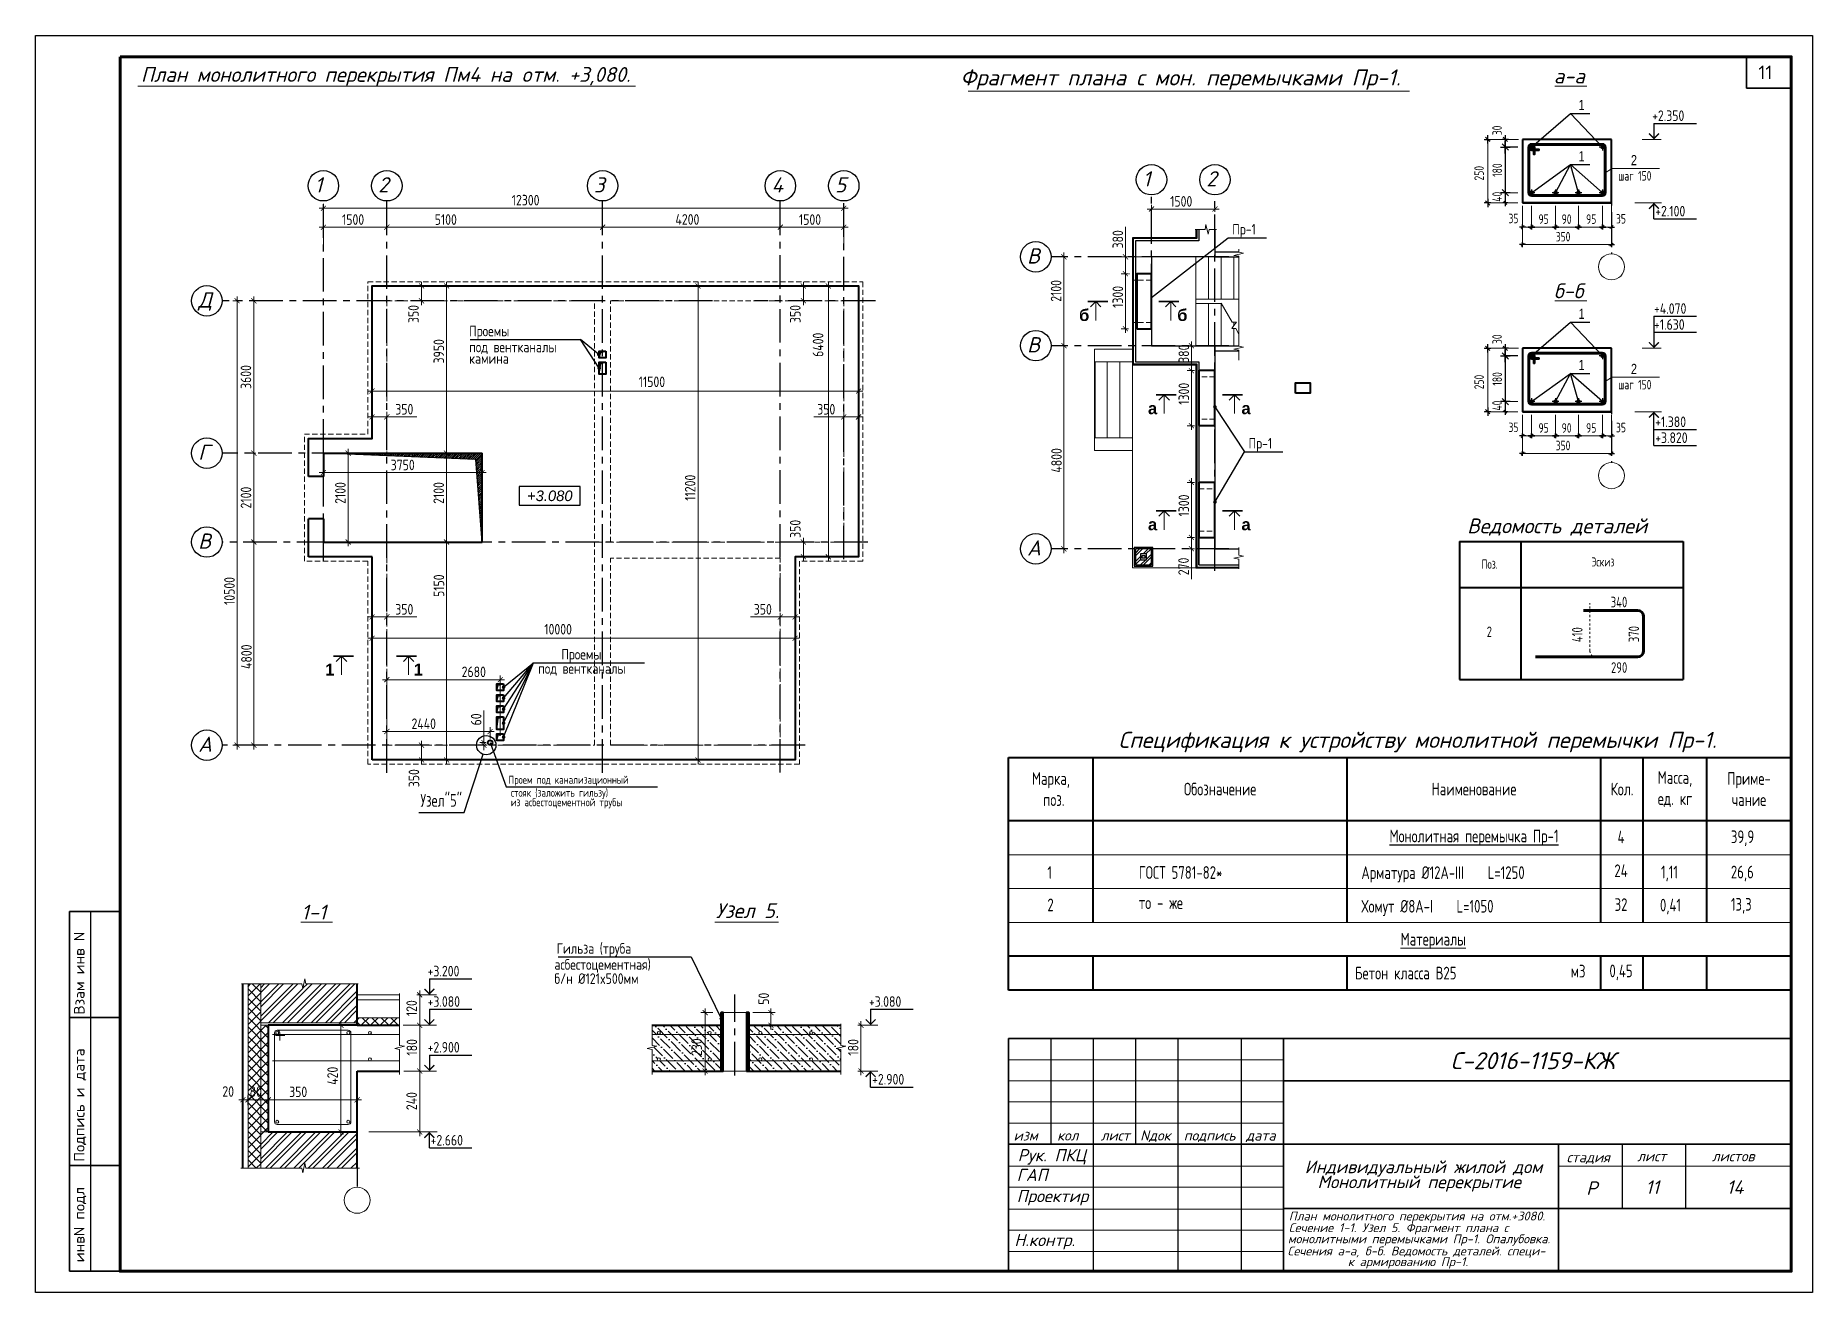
# Model space of a CAD drawing. Extents: x -12289450 to -10763036, y -7834513 to -6150123.
# Drawn here: x -10931036 to -10889036, y -7834513 to -7804813 of the extents above; entities that cross this region are included whole.
import ezdxf

# ---------------------------------------------------------------- set-up
doc = ezdxf.new("R2010")
doc.units = 0
doc.header["$LTSCALE"] = 25
doc.header["$PDMODE"] = 35
for name, pattern in [('ACAD_ISO04W100', [30, 24, -3, 0, -3]), ('CENTER', [50.8, 31.75, -6.35, 6.35, -6.35]), ('DASHED', [0.75, 0.5, -0.25]), ('HIDDEN', [9.525, 6.35, -3.175]), ('KL', [4, 2, -2])]:
    doc.linetypes.add(name, pattern=pattern)
doc.layers.get('DefPoints').update_dxf_attribs({"color": 10, "lineweight": 30})
for name, color, linetype in [('001-ПЕРЕГОРОДКИ', 5, 'Continuous'), ('003-ТЕКСТ', 7, 'Continuous'), ('004-ВСПЛИНИИ', 15, 'Continuous'), ('005-РАЗМЕРЫ', 252, 'Continuous'), ('008-ШТРИХОВКА', 252, 'Continuous'), ('014-ОСИ', 251, 'CENTER'), ('Annotation - Text', 7, 'Continuous'), ('ArchiCAD', 7, 'Continuous'), ('EEE', 7, 'Continuous'), ('F-text', 7, 'Continuous'), ('kassa', 7, 'Continuous'), ('osnovnie', 7, 'Continuous'), ('Новое', 51, 'Continuous'), ('ОСЬ', 210, 'ACAD_ISO04W100'), ('Размер', 6, 'Continuous'), ('Текст', 7, 'Continuous')]:
    doc.layers.add(name, color=color, linetype=linetype)
for name, color, linetype, lineweight in [('Ростверк', 5, 'Continuous', 35), ('СТЕНЫ', 5, 'Continuous', 40), ('Текст AMS', 7, 'Continuous', 9), ('ФУНДАМЕНТ', 5, 'Continuous', 30)]:
    doc.layers.add(name, color=color, linetype=linetype, lineweight=lineweight)
doc.styles.add('gismo', font='isocpeui.ttf')
doc.styles.add('GOST 2.304', font='cs_gost2304.shx')
doc.styles.add('Isocpeur', font='isocpeui.ttf')
doc.styles.add('RUSS', font='russ', dxfattribs={"width": 0.8})
doc.styles.add('SIMP701', font='simplex701.shx')
doc.styles.get("Standard").update_dxf_attribs({"font": 'arial.ttf'})
doc.styles.add('STYLE1', font='simplex.shx', dxfattribs={"width": 0.7, "height": 300})
doc.styles.add('СГЕНЕРИР_СТИЛЬ_1', font='arialbd.ttf')
doc.styles.add('Текстер', font='ariali.ttf')
doc.dimstyles.new('1', dxfattribs={"dimscale": 100, "dimtxt": 2.5, "dimasz": 1.2, "dimexe": 1, "dimexo": 1, "dimgap": 0.5, "dimtad": 1, "dimdec": 0, "dimzin": 0, "dimdsep": 46, "dimtxsty": 'GOST 2.304', "dimblk": 'ARCHTICK', "dimcen": 0.09, "dimdle": 1, "dimclrd": 256, "dimclre": 256, "dimclrt": 7, "dimadec": 0, "dimazin": 0, "dimtfac": 1, "dimtdec": 0, "dimtmove": 0, "dimatfit": 3, "dimldrblk": 'ARCHTICK', "dimfxl": 0, "dimtolj": 1, "dimtzin": 0, "dimlwd": 5, "dimlwe": 5, "dimarcsym": 0})
doc.dimstyles.new('100', dxfattribs={"dimtxt": 250, "dimasz": 80, "dimexe": 0, "dimexo": 0, "dimgap": 30, "dimtad": 1, "dimdec": 0, "dimzin": 9, "dimtxsty": 'Standard', "dimblk": 'ARCHTICK', "dimcen": 80, "dimdle": 50, "dimadec": 0, "dimazin": 0, "dimtfac": 1, "dimtdec": 0, "dimtix": 1, "dimtmove": 0, "dimatfit": 1, "dimldrblk": 'DOTSMALL', "dimfxl": 0, "dimarcsym": 0})

msp = doc.modelspace()

# ---------------------------------------------------------------- texts
at = {"linetype": 'Continuous', "lineweight": 25, "ltscale": 20, "style": 'GOST 2.304'}
for s, p in [('+2.350', (-10892825.2, -7806832.1)), ('+2.100', (-10892752.8, -7809088.3)), ('+4.070', (-10892780.9, -7811389)), ('+1.630', (-10892780.9, -7811766.5)), ('+1.380', (-10892752.8, -7814064.6)), ('+3.820', (-10892752.8, -7814440.7)), ('+3.200', (-10921769.1, -7827044.9)), ('+3.080', (-10921769.1, -7827764.9)), ('+3.080', (-10911339, -7827764.9)), ('+2.900', (-10921769.1, -7828844.9)), ('+2.900', (-10911261.6, -7829601.1)), ('+2.660', (-10921696.8, -7831041.1))]:
    msp.add_text(s, height=250, dxfattribs=at).set_placement(p)
at = {"insert": (-10890313.5, -7805525), "char_height": 317.419, "width": 604.607, "attachment_point": 1}
msp.add_mtext('{\\Fsimplex|c0;11}', dxfattribs=at)
at = {"color": 0, "lineweight": 30, "char_height": 240, "attachment_point": 1, "style": 'RUSS'}
for s, insert in [('1', (-10894565.4, -7806335.2)), ('1', (-10894565.4, -7807545.7)), ('1', (-10894565.4, -7807545.7)), ('2', (-10893326.7, -7807637.2)), ('1', (-10894565.4, -7811269.6)), ('1', (-10894565.4, -7812480.2)), ('1', (-10894565.4, -7812480.2)), ('2', (-10893326.7, -7812571.7))]:
    msp.add_mtext(s, dxfattribs=dict(at, insert=insert))
at = {"color": 0, "lineweight": 15, "style": 'STYLE1'}
for s, insert, char_height, attachment_point in [('шаг 150', (-10893625.7, -7808016), 225, 1), ('шаг 150', (-10893625.7, -7812950.4), 225, 1), ('340', (-10893413.8, -7818074), 250, 3), ('2', (-10896736, -7818778.7), 250, 1), ('290', (-10893413.8, -7819622.9), 250, 3)]:
    msp.add_mtext(s, dxfattribs=dict(at, insert=insert, char_height=char_height, attachment_point=attachment_point))
at = {"color": 0, "char_height": 250, "width": 8283.856, "attachment_point": 7, "rotation": 90, "style": 'STYLE1'}
for s, insert in [('410', (-10894469.3, -7819147)), ('370', (-10893132.1, -7819147))]:
    msp.add_mtext(s, dxfattribs=dict(at, insert=insert))
at = {"color": 7, "insert": (-10921938, -7822736.8), "char_height": 300, "width": 2284.92, "attachment_point": 1, "style": 'STYLE1'}
msp.add_mtext('Узел"5"', dxfattribs=at)
at = {"layer": '003-ТЕКСТ', "lineweight": 30, "style": 'SIMP701'}
for s, height, p in [('Взам инв N', 250, (-10929877.5, -7827948.9)), ('Подпись и дата', 249.996, (-10929877.6, -7831422.7)), ('инвN подл', 250, (-10929877.6, -7833800.6))]:
    msp.add_text(s, height=height, rotation=90, dxfattribs=at).set_placement(p)
at = {"layer": 'Annotation - Text', "color": 0, "lineweight": 25, "style": 'gismo'}
for s, height, p in [('План монолитного перекрытия Пм4 на oтм. +3,080.', 350, (-10928545, -7805907.8)), ('Фрагмент nлана с мон. перемычками Пр-1.', 378, (-10909176.4, -7805992.1)), ('а-а', 350, (-10895149.2, -7805944.2)), ('б-б', 350, (-10895149.2, -7811021.7)), ('Ведомость деталей ', 350, (-10897195.9, -7816574.3)), ('Спецификация к устройству монолитной перемычки Пр-1.', 380, (-10905439.1, -7821646.1)), ('1-1', 350, (-10924754.3, -7825701.1)), ('Узел 5.', 350, (-10914955.9, -7825666.4)), ('С-2016-1159-КЖ', 400.828, (-10897588.2, -7829237.5)), ('изм', 240.5, (-10907918.5, -7830923.8)), ('кол', 240.5, (-10906888.4, -7830923.8)), ('лист', 240.5, (-10905858.3, -7830923.8)), ('Nдок', 240.5, (-10904926.3, -7830923.8)), ('подпись', 240.5, (-10903896.2, -7830923.8)), ('дата', 240.5, (-10902424.7, -7830923.8)), ('Рук. ПКЦ', 288.6, (-10907820.4, -7831413.9)), ('стадия', 240.5, (-10894846.1, -7831438.4)), ('лист', 240.5, (-10893178.3, -7831413.9)), ('листов', 240.5, (-10891412.5, -7831413.9)), ('ГАП', 288.6, (-10907844.9, -7831879.6)), ('Индивидуальный жилой дом', 300, (-10901036.5, -7831695.4)), ('Проектир', 288.6, (-10907844.9, -7832379.5)), ('Монолитный перекрытие', 300, (-10900734.2, -7832049.7)), ('Р', 320.7, (-10894383.3, -7832207.9)), ('11', 320.66, (-10892981.8, -7832185.7)), ('14', 320.66, (-10891065.9, -7832185.7)), ('Сечение 1-1. Узел 5. Фрагмент плана с', 210, (-10901413.6, -7833088.1)), ('План монолитного перекрытия на отм.+3080.', 210, (-10901413.6, -7832813.2)), ('Н.контр.', 288.6, (-10907899.8, -7833419.5)), ('монолитными перемычками Пр-1. Опалубовка.', 210, (-10901435.7, -7833351.5)), (' Сечения а-а, б-б. Ведомость деталей. специ-', 210, (-10901576.5, -7833638.7)), ('к армированию Пр-1.', 210, (-10900018.3, -7833892))]:
    msp.add_text(s, height=height, dxfattribs=at).set_placement(p)
at = {"layer": 'Annotation - Text', "color": 7, "linetype": 'Continuous', "lineweight": 0, "char_height": 280, "attachment_point": 2, "style": 'СГЕНЕРИР_СТИЛЬ_1'}
for s, insert in [('б', (-10906249.3, -7811277.8)), ('б', (-10903929.3, -7811277.8)), ('а', (-10904633.9, -7813480.7)), ('а', (-10902423.6, -7813480.7)), ('а', (-10904633.9, -7816224.3)), ('а', (-10902423.6, -7816224.3)), ('1', (-10924078.4, -7819656.8)), ('1', (-10921988.5, -7819656.8))]:
    msp.add_mtext(s, dxfattribs=dict(at, insert=insert))
at = {"layer": 'EEE', "lineweight": 25, "ltscale": 3, "style": 'GOST 2.304'}
for s, height, p in [('Пр-1', 250, (-10902750.4, -7809514.8)), ('Проемы', 250, (-10920786.2, -7811920.3)), ('под вентканалы', 250, (-10920785.6, -7812298.1)), ('камина', 250, (-10920785.6, -7812570.5)), ('Пр-1', 250, (-10902363.9, -7814572.5)), ('Проемы', 250, (-10918608.2, -7819558.1)), ('под вентканалы', 250, (-10919154.3, -7819895.6)), ('Проем под канализационный', 187.5, (-10919855.6, -7822492.1)), ('стояк (заложить гильзу)', 187.5, (-10919801.6, -7822798.7)), ('из асбестоцементной трубы', 187.5, (-10919801.6, -7823024.6)), ('Гильза (труба ', 250, (-10918718.6, -7826511)), ('асбестоцементная)', 250, (-10918771.2, -7826888.8)), ('б/н %%C121x500мм', 250, (-10918771.2, -7827222.7))]:
    msp.add_text(s, height=height, dxfattribs=at).set_placement(p)
at = {"layer": 'F-text', "lineweight": 15, "attachment_point": 5, "style": 'STYLE1'}
for s, insert, char_height in [('Поз.', (-10896666.5, -7817302.7), 217.8), ('Эскиз', (-10893988.4, -7817250.6), 217.8), ('Марка,\\P поз.', (-10907035.9, -7822619), 300), ('Обозначение', (-10903035.9, -7822619), 300), ('Масса,\\Pед. кг', (-10892285.9, -7822619), 300), ('Приме-\\Pчание', (-10890535.9, -7822619), 300), ('Наименование', (-10897035.9, -7822619), 300), ('Кол.', (-10893535.9, -7822619), 300)]:
    msp.add_mtext(s, dxfattribs=dict(at, insert=insert, char_height=char_height))
at = {"layer": 'F-text', "insert": (-10897035.9, -7823769), "char_height": 300, "width": 6263.28, "attachment_point": 5, "style": 'STYLE1'}
msp.add_mtext('{\\LМонолитная перемычка Пр-1}', dxfattribs=at)
at = {"layer": 'F-text', "color": 0, "lineweight": 15, "char_height": 300, "attachment_point": 1, "style": 'STYLE1'}
for s, insert in [('39,9', (-10890964.2, -7823596.1)), ('1', (-10907118.6, -7824440.1)), ('ГОСТ 5781-82*', (-10904959.2, -7824440.1)), ('Арматура %%C12А-III    L=1250', (-10899696.9, -7824443.3)), ('1,11', (-10892616.6, -7824429.6)), ('26,6', (-10890964.2, -7824429.6)), ('2', (-10907118.6, -7825206.1)), ('то - же                   ', (-10904959.2, -7825154.4)), ('Хомут %%C8А-I    L=1050', (-10899696.9, -7825237.7)), ('0,41', (-10892640.6, -7825211)), ('13,3', (-10890964.2, -7825192.9)), ('              {\\LМатериалы}', (-10900721, -7826016)), (' Бетон класса В25', (-10899987.3, -7826816.5)), ('м3', (-10894746.9, -7826770.2))]:
    msp.add_mtext(s, dxfattribs=dict(at, insert=insert))
at = {"layer": 'osnovnie', "linetype": 'Continuous', "char_height": 300, "width": 928.292, "attachment_point": 5, "style": 'STYLE1'}
for s, insert in [('4', (-10893560.4, -7823748.9)), ('24', (-10893560.4, -7824548.9)), ('32', (-10893560.4, -7825348.9)), ('0,45', (-10893560.4, -7826950.7))]:
    msp.add_mtext(s, dxfattribs=dict(at, insert=insert))
at = {"layer": 'Размер', "char_height": 225, "attachment_point": 5, "rotation": 90, "style": 'STYLE1'}
for s, insert in [('\\A1;30', (-10896490.4, -7807054.8)), ('\\A1;250', (-10896915.2, -7808065.9)), ('\\A1;180', (-10896487.3, -7807992.3)), ('\\A1;30', (-10896490.4, -7811989.2)), ('\\A1;180', (-10896487.3, -7812926.7)), ('\\A1;250', (-10896915.2, -7813000.3))]:
    msp.add_mtext(s, dxfattribs=dict(at, insert=insert))
at = {"layer": 'Размер', "lineweight": 15, "ltscale": 100, "char_height": 225, "attachment_point": 5, "rotation": 90, "style": 'STYLE1'}
for insert in [(-10896490.3, -7808622.3), (-10896490.3, -7813556.7)]:
    msp.add_mtext('\\A1;40', dxfattribs=dict(at, insert=insert))
at = {"layer": 'Размер', "lineweight": 15, "ltscale": 100, "char_height": 225, "attachment_point": 5, "style": 'STYLE1'}
for s, insert in [('\\A1;35', (-10896102.4, -7809136.1)), ('\\A1;95', (-10895390.8, -7809150.8)), ('\\A1;90', (-10894846.7, -7809150.8)), ('\\A1;95', (-10894265.4, -7809150.8)), ('\\A1;35', (-10893562.9, -7809142.5)), ('\\A1;350', (-10894931.5, -7809566.6)), ('\\A1;35', (-10896102.4, -7814070.6)), ('\\A1;95', (-10895390.8, -7814085.3)), ('\\A1;90', (-10894846.7, -7814085.3)), ('\\A1;95', (-10894265.4, -7814085.3)), ('\\A1;35', (-10893562.9, -7814076.9)), ('\\A1;350', (-10894931.5, -7814501.1))]:
    msp.add_mtext(s, dxfattribs=dict(at, insert=insert))
at = {"layer": 'Текст', "style": 'Isocpeur'}
for s, p in [('1', (-10924437.6, -7808521.2)), ('2', (-10922937.6, -7808521.2)), ('3', (-10917837.6, -7808521.2)), ('4', (-10913637.6, -7808521.2)), ('5', (-10912137.6, -7808521.2)), ('1', (-10904864.3, -7808378.7)), ('2', (-10903364.3, -7808378.7)), ('В', (-10907598.9, -7810200.4)), ('Д', (-10927191.2, -7811239.9)), ('В', (-10907598.9, -7812300.4)), ('Г', (-10927191.2, -7814839.9)), ('В', (-10927191.2, -7816939.9)), ('А', (-10907598.9, -7817100.4)), ('А', (-10927191.2, -7821739.9))]:
    msp.add_text(s, height=360, dxfattribs=at).set_placement(p)

# ---------------------------------------------------------------- blocks, each defined once
blk = doc.blocks.new('_ArchTick')
at = {"color": 0, "linetype": 'ByBlock', "const_width": 0.15}
blk.add_lwpolyline([(-0.5, -0.5), (0.5, 0.5)], dxfattribs=at)
blk = doc.blocks.new('*D1607')
at = {"layer": '005-РАЗМЕРЫ', "lineweight": 5, "transparency": 16777216}
for p, q in [((-10922832, -7809342), (-10917532, -7809342)), ((-10922732, -7809412), (-10922732, -7809242)), ((-10917632, -7809412), (-10917632, -7809242))]:
    blk.add_line(p, q, dxfattribs=at)
at = {"layer": 'DefPoints', "color": 0, "transparency": 16777216}
for p in [(-10917632, -7809342), (-10922732, -7809512), (-10917632, -7809512)]:
    blk.add_point(p, dxfattribs=at)
at = {"layer": '005-РАЗМЕРЫ', "lineweight": 5, "transparency": 16777216, "xscale": 120, "yscale": 120, "zscale": 120, "rotation": 180}
blk.add_blockref('_ArchTick', (-10922732, -7809342), dxfattribs=at)
at = {"layer": '005-РАЗМЕРЫ', "lineweight": 5, "transparency": 16777216, "xscale": 120, "yscale": 120, "zscale": 120}
blk.add_blockref('_ArchTick', (-10917632, -7809342), dxfattribs=at)
at = {"layer": '005-РАЗМЕРЫ', "color": 7, "transparency": 16777216, "insert": (-10921339, -7809162), "char_height": 250, "attachment_point": 5, "style": 'GOST 2.304'}
blk.add_mtext('\\A1;5100', dxfattribs=at)
blk = doc.blocks.new('*D1608')
at = {"layer": '005-РАЗМЕРЫ', "lineweight": 5, "transparency": 16777216}
for p, q in [((-10924332, -7808893), (-10911832, -7808893)), ((-10924232, -7809739), (-10924232, -7808793)), ((-10911932, -7809789), (-10911932, -7808793))]:
    blk.add_line(p, q, dxfattribs=at)
at = {"layer": 'DefPoints', "color": 0, "transparency": 16777216}
for p in [(-10911932, -7808893), (-10924232, -7809839), (-10911932, -7809889)]:
    blk.add_point(p, dxfattribs=at)
at = {"layer": '005-РАЗМЕРЫ', "lineweight": 5, "transparency": 16777216, "xscale": 120, "yscale": 120, "zscale": 120, "rotation": 180}
blk.add_blockref('_ArchTick', (-10924232, -7808893), dxfattribs=at)
at = {"layer": '005-РАЗМЕРЫ', "lineweight": 5, "transparency": 16777216, "xscale": 120, "yscale": 120, "zscale": 120}
blk.add_blockref('_ArchTick', (-10911932, -7808893), dxfattribs=at)
at = {"layer": '005-РАЗМЕРЫ', "color": 7, "transparency": 16777216, "insert": (-10919452, -7808703), "char_height": 250, "attachment_point": 5, "style": 'GOST 2.304'}
blk.add_mtext('\\A1;12300', dxfattribs=at)
blk = doc.blocks.new('*D1609')
at = {"layer": '005-РАЗМЕРЫ', "lineweight": 5, "transparency": 16777216}
for p, q in [((-10924332, -7809342), (-10922632, -7809342)), ((-10924232, -7809412), (-10924232, -7809242)), ((-10922732, -7809412), (-10922732, -7809242))]:
    blk.add_line(p, q, dxfattribs=at)
at = {"layer": 'DefPoints', "color": 0, "transparency": 16777216}
for p in [(-10922732, -7809342), (-10924232, -7809512), (-10922732, -7809512)]:
    blk.add_point(p, dxfattribs=at)
at = {"layer": '005-РАЗМЕРЫ', "lineweight": 5, "transparency": 16777216, "xscale": 120, "yscale": 120, "zscale": 120, "rotation": 180}
blk.add_blockref('_ArchTick', (-10924232, -7809342), dxfattribs=at)
at = {"layer": '005-РАЗМЕРЫ', "lineweight": 5, "transparency": 16777216, "xscale": 120, "yscale": 120, "zscale": 120}
blk.add_blockref('_ArchTick', (-10922732, -7809342), dxfattribs=at)
at = {"layer": '005-РАЗМЕРЫ', "color": 7, "transparency": 16777216, "insert": (-10923530, -7809162), "char_height": 250, "attachment_point": 5, "style": 'GOST 2.304'}
blk.add_mtext('\\A1;1500', dxfattribs=at)
blk = doc.blocks.new('*D1610')
at = {"layer": '005-РАЗМЕРЫ', "lineweight": 5, "transparency": 16777216}
for p, q in [((-10917732, -7809342), (-10913332, -7809342)), ((-10917632, -7809412), (-10917632, -7809242)), ((-10913432, -7809412), (-10913432, -7809242))]:
    blk.add_line(p, q, dxfattribs=at)
at = {"layer": 'DefPoints', "color": 0, "transparency": 16777216}
for p in [(-10913432, -7809342), (-10917632, -7809512), (-10913432, -7809512)]:
    blk.add_point(p, dxfattribs=at)
at = {"layer": '005-РАЗМЕРЫ', "lineweight": 5, "transparency": 16777216, "xscale": 120, "yscale": 120, "zscale": 120, "rotation": 180}
blk.add_blockref('_ArchTick', (-10917632, -7809342), dxfattribs=at)
at = {"layer": '005-РАЗМЕРЫ', "lineweight": 5, "transparency": 16777216, "xscale": 120, "yscale": 120, "zscale": 120}
blk.add_blockref('_ArchTick', (-10913432, -7809342), dxfattribs=at)
at = {"layer": '005-РАЗМЕРЫ', "color": 7, "transparency": 16777216, "insert": (-10915628, -7809158), "char_height": 250, "attachment_point": 5, "style": 'GOST 2.304'}
blk.add_mtext('\\A1;4200', dxfattribs=at)
blk = doc.blocks.new('*D1611')
at = {"layer": '005-РАЗМЕРЫ', "lineweight": 5, "transparency": 16777216}
for p, q in [((-10913532, -7809342), (-10911832, -7809342)), ((-10913432, -7809412), (-10913432, -7809242)), ((-10911932, -7809412), (-10911932, -7809242))]:
    blk.add_line(p, q, dxfattribs=at)
at = {"layer": 'DefPoints', "color": 0, "transparency": 16777216}
for p in [(-10911932, -7809342), (-10913432, -7809512), (-10911932, -7809512)]:
    blk.add_point(p, dxfattribs=at)
at = {"layer": '005-РАЗМЕРЫ', "lineweight": 5, "transparency": 16777216, "xscale": 120, "yscale": 120, "zscale": 120, "rotation": 180}
blk.add_blockref('_ArchTick', (-10913432, -7809342), dxfattribs=at)
at = {"layer": '005-РАЗМЕРЫ', "lineweight": 5, "transparency": 16777216, "xscale": 120, "yscale": 120, "zscale": 120}
blk.add_blockref('_ArchTick', (-10911932, -7809342), dxfattribs=at)
at = {"layer": '005-РАЗМЕРЫ', "color": 7, "transparency": 16777216, "insert": (-10912730, -7809162), "char_height": 250, "attachment_point": 5, "style": 'GOST 2.304'}
blk.add_mtext('\\A1;1500', dxfattribs=at)
blk = doc.blocks.new('*D1612')
at = {"layer": '005-РАЗМЕРЫ', "lineweight": 5, "transparency": 16777216}
for p, q in [((-10925876, -7816781), (-10925976, -7816781)), ((-10925876, -7821681), (-10925876, -7816681)), ((-10925925, -7821581), (-10925976, -7821581))]:
    blk.add_line(p, q, dxfattribs=at)
at = {"layer": 'DefPoints', "color": 0, "transparency": 16777216}
for p in [(-10925876, -7816781), (-10925776, -7816781), (-10925825, -7821581)]:
    blk.add_point(p, dxfattribs=at)
at = {"layer": '005-РАЗМЕРЫ', "lineweight": 5, "transparency": 16777216, "xscale": 120, "yscale": 120, "zscale": 120}
for p, rotation in [((-10925876, -7816781), 90), ((-10925876, -7821581), 270)]:
    blk.add_blockref('_ArchTick', p, dxfattribs=dict(at, rotation=rotation))
at = {"layer": '005-РАЗМЕРЫ', "color": 7, "transparency": 16777216, "insert": (-10926051, -7819492), "char_height": 250, "attachment_point": 5, "rotation": 90, "style": 'GOST 2.304'}
blk.add_mtext('\\A1;4800', dxfattribs=at)
blk = doc.blocks.new('*D1613')
at = {"layer": '005-РАЗМЕРЫ', "lineweight": 5, "transparency": 16777216}
for p, q in [((-10926246, -7811081), (-10926373, -7811081)), ((-10926273, -7821681), (-10926273, -7810981)), ((-10926298, -7821581), (-10926373, -7821581))]:
    blk.add_line(p, q, dxfattribs=at)
at = {"layer": 'DefPoints', "color": 0, "transparency": 16777216}
for p in [(-10926273, -7811081), (-10926146, -7811081), (-10926198, -7821581)]:
    blk.add_point(p, dxfattribs=at)
at = {"layer": '005-РАЗМЕРЫ', "lineweight": 5, "transparency": 16777216, "xscale": 120, "yscale": 120, "zscale": 120}
for p, rotation in [((-10926273, -7811081), 90), ((-10926273, -7821581), 270)]:
    blk.add_blockref('_ArchTick', p, dxfattribs=dict(at, rotation=rotation))
at = {"layer": '005-РАЗМЕРЫ', "color": 7, "transparency": 16777216, "insert": (-10926453, -7817938), "char_height": 250, "attachment_point": 5, "rotation": 90, "style": 'GOST 2.304'}
blk.add_mtext('\\A1;10500', dxfattribs=at)
blk = doc.blocks.new('*D1614')
at = {"layer": '005-РАЗМЕРЫ', "lineweight": 5, "transparency": 16777216}
for p, q in [((-10925825, -7814681), (-10925976, -7814681)), ((-10925876, -7816881), (-10925876, -7814581)), ((-10925962, -7816781), (-10925776, -7816781))]:
    blk.add_line(p, q, dxfattribs=at)
at = {"layer": 'DefPoints', "color": 0, "transparency": 16777216}
for p in [(-10925876, -7814681), (-10925725, -7814681), (-10926062, -7816781)]:
    blk.add_point(p, dxfattribs=at)
at = {"layer": '005-РАЗМЕРЫ', "lineweight": 5, "transparency": 16777216, "xscale": 120, "yscale": 120, "zscale": 120}
for p, rotation in [((-10925876, -7814681), 90), ((-10925876, -7816781), 270)]:
    blk.add_blockref('_ArchTick', p, dxfattribs=dict(at, rotation=rotation))
at = {"layer": '005-РАЗМЕРЫ', "color": 7, "transparency": 16777216, "insert": (-10926061, -7815731), "char_height": 250, "attachment_point": 5, "rotation": 90, "style": 'GOST 2.304'}
blk.add_mtext('\\A1;2100', dxfattribs=at)
blk = doc.blocks.new('*D1615')
at = {"layer": '005-РАЗМЕРЫ', "lineweight": 5, "transparency": 16777216}
for p, q in [((-10925776, -7811081), (-10925976, -7811081)), ((-10925876, -7814781), (-10925876, -7810981)), ((-10925825, -7814681), (-10925976, -7814681))]:
    blk.add_line(p, q, dxfattribs=at)
at = {"layer": 'DefPoints', "color": 0, "transparency": 16777216}
for p in [(-10925876, -7811081), (-10925676, -7811081), (-10925725, -7814681)]:
    blk.add_point(p, dxfattribs=at)
at = {"layer": '005-РАЗМЕРЫ', "lineweight": 5, "transparency": 16777216, "xscale": 120, "yscale": 120, "zscale": 120}
for p, rotation in [((-10925876, -7811081), 90), ((-10925876, -7814681), 270)]:
    blk.add_blockref('_ArchTick', p, dxfattribs=dict(at, rotation=rotation))
at = {"layer": '005-РАЗМЕРЫ', "color": 7, "transparency": 16777216, "insert": (-10926063, -7812881), "char_height": 250, "attachment_point": 5, "rotation": 90, "style": 'GOST 2.304'}
blk.add_mtext('\\A1;3600', dxfattribs=at)
blk = doc.blocks.new('*D1604')
at = {"layer": '005-РАЗМЕРЫ', "lineweight": 5, "transparency": 16777216}
for p, q in [((-10915377, -7810631), (-10915377, -7822031)), ((-10915345, -7810731), (-10915477, -7810731)), ((-10915345, -7821931), (-10915477, -7821931))]:
    blk.add_line(p, q, dxfattribs=at)
at = {"layer": 'DefPoints', "color": 0, "transparency": 16777216}
for p in [(-10915245, -7810731), (-10915377, -7821931), (-10915245, -7821931)]:
    blk.add_point(p, dxfattribs=at)
at = {"layer": '005-РАЗМЕРЫ', "lineweight": 5, "transparency": 16777216, "xscale": 120, "yscale": 120, "zscale": 120}
for p, rotation in [((-10915377, -7810731), 90), ((-10915377, -7821931), 270)]:
    blk.add_blockref('_ArchTick', p, dxfattribs=dict(at, rotation=rotation))
at = {"layer": '005-РАЗМЕРЫ', "color": 7, "transparency": 16777216, "insert": (-10915562, -7815498), "char_height": 250, "attachment_point": 5, "rotation": 90, "style": 'GOST 2.304'}
blk.add_mtext('\\A1;11200', dxfattribs=at)
blk = doc.blocks.new('*D1605')
at = {"layer": '005-РАЗМЕРЫ', "lineweight": 5, "ltscale": 100, "transparency": 16777216}
for p, q in [((-10911482, -7813213), (-10923182, -7813213)), ((-10923082, -7813081), (-10923082, -7813313)), ((-10911582, -7813088), (-10911582, -7813313))]:
    blk.add_line(p, q, dxfattribs=at)
at = {"layer": 'DefPoints', "color": 0, "ltscale": 100, "transparency": 16777216}
for p in [(-10923082, -7812981), (-10923082, -7813213), (-10911582, -7812988)]:
    blk.add_point(p, dxfattribs=at)
at = {"layer": '005-РАЗМЕРЫ', "lineweight": 5, "ltscale": 100, "transparency": 16777216, "xscale": 120, "yscale": 120, "zscale": 120, "rotation": 180}
blk.add_blockref('_ArchTick', (-10923082, -7813213), dxfattribs=at)
at = {"layer": '005-РАЗМЕРЫ', "lineweight": 5, "ltscale": 100, "transparency": 16777216, "xscale": 120, "yscale": 120, "zscale": 120}
blk.add_blockref('_ArchTick', (-10911582, -7813213), dxfattribs=at)
at = {"layer": '005-РАЗМЕРЫ', "color": 7, "ltscale": 100, "transparency": 16777216, "insert": (-10916467, -7812995), "char_height": 250, "attachment_point": 5, "style": 'GOST 2.304'}
blk.add_mtext('\\A1;11500', dxfattribs=at)
blk = doc.blocks.new('*D1606')
at = {"layer": '005-РАЗМЕРЫ', "lineweight": 5, "ltscale": 100, "transparency": 16777216}
for p, q in [((-10923182, -7819054), (-10912982, -7819054)), ((-10923082, -7819037), (-10923082, -7819154)), ((-10913082, -7819037), (-10913082, -7819154))]:
    blk.add_line(p, q, dxfattribs=at)
at = {"layer": 'DefPoints', "color": 0, "ltscale": 100, "transparency": 16777216}
for p in [(-10923082, -7818937), (-10913082, -7818937), (-10913082, -7819054)]:
    blk.add_point(p, dxfattribs=at)
at = {"layer": '005-РАЗМЕРЫ', "lineweight": 5, "ltscale": 100, "transparency": 16777216, "xscale": 120, "yscale": 120, "zscale": 120, "rotation": 180}
blk.add_blockref('_ArchTick', (-10923082, -7819054), dxfattribs=at)
at = {"layer": '005-РАЗМЕРЫ', "lineweight": 5, "ltscale": 100, "transparency": 16777216, "xscale": 120, "yscale": 120, "zscale": 120}
blk.add_blockref('_ArchTick', (-10913082, -7819054), dxfattribs=at)
at = {"layer": '005-РАЗМЕРЫ', "color": 7, "ltscale": 100, "transparency": 16777216, "insert": (-10918684, -7818842), "char_height": 250, "attachment_point": 5, "style": 'GOST 2.304'}
blk.add_mtext('\\A1;10000', dxfattribs=at)
blk = doc.blocks.new('*D1616')
at = {"layer": '005-РАЗМЕРЫ', "lineweight": 5, "transparency": 16777216}
for p, q in [((-10923374, -7814681), (-10923746, -7814681)), ((-10923646, -7816881), (-10923646, -7814581)), ((-10923374, -7816781), (-10923746, -7816781))]:
    blk.add_line(p, q, dxfattribs=at)
at = {"layer": 'DefPoints', "color": 0, "transparency": 16777216}
for p in [(-10923646, -7814681), (-10923274, -7814681), (-10923274, -7816781)]:
    blk.add_point(p, dxfattribs=at)
at = {"layer": '005-РАЗМЕРЫ', "lineweight": 5, "transparency": 16777216, "xscale": 120, "yscale": 120, "zscale": 120}
for p, rotation in [((-10923646, -7814681), 90), ((-10923646, -7816781), 270)]:
    blk.add_blockref('_ArchTick', p, dxfattribs=dict(at, rotation=rotation))
at = {"layer": '005-РАЗМЕРЫ', "color": 7, "transparency": 16777216, "insert": (-10923831, -7815622), "char_height": 250, "attachment_point": 5, "rotation": 90, "style": 'GOST 2.304'}
blk.add_mtext('\\A1;2100', dxfattribs=at)
blk = doc.blocks.new('*D1617')
at = {"layer": '005-РАЗМЕРЫ', "lineweight": 5, "transparency": 16777216}
for p, q in [((-10924332, -7815140), (-10920382, -7815140)), ((-10924232, -7815109), (-10924232, -7815240)), ((-10920482, -7815390), (-10920482, -7815040))]:
    blk.add_line(p, q, dxfattribs=at)
at = {"layer": 'DefPoints', "color": 0, "transparency": 16777216}
for p in [(-10924232, -7815009), (-10920482, -7815140), (-10920482, -7815490)]:
    blk.add_point(p, dxfattribs=at)
at = {"layer": '005-РАЗМЕРЫ', "lineweight": 5, "transparency": 16777216, "xscale": 120, "yscale": 120, "zscale": 120, "rotation": 180}
blk.add_blockref('_ArchTick', (-10924232, -7815140), dxfattribs=at)
at = {"layer": '005-РАЗМЕРЫ', "lineweight": 5, "transparency": 16777216, "xscale": 120, "yscale": 120, "zscale": 120}
blk.add_blockref('_ArchTick', (-10920482, -7815140), dxfattribs=at)
at = {"layer": '005-РАЗМЕРЫ', "color": 7, "transparency": 16777216, "insert": (-10922357, -7814960), "char_height": 250, "attachment_point": 5, "style": 'GOST 2.304'}
blk.add_mtext('\\A1;3750', dxfattribs=at)
blk = doc.blocks.new('*D1618')
at = {"layer": '005-РАЗМЕРЫ', "lineweight": 5, "transparency": 16777216}
for p, q in [((-10922732, -7821361), (-10922732, -7819934)), ((-10920052, -7821361), (-10920052, -7819934)), ((-10919952, -7820034), (-10922832, -7820034))]:
    blk.add_line(p, q, dxfattribs=at)
at = {"layer": 'DefPoints', "color": 0, "transparency": 16777216}
for p in [(-10922732, -7820034), (-10922732, -7821461), (-10920052, -7821461)]:
    blk.add_point(p, dxfattribs=at)
at = {"layer": '005-РАЗМЕРЫ', "lineweight": 5, "transparency": 16777216, "xscale": 120, "yscale": 120, "zscale": 120, "rotation": 180}
blk.add_blockref('_ArchTick', (-10922732, -7820034), dxfattribs=at)
at = {"layer": '005-РАЗМЕРЫ', "lineweight": 5, "transparency": 16777216, "xscale": 120, "yscale": 120, "zscale": 120}
blk.add_blockref('_ArchTick', (-10920052, -7820034), dxfattribs=at)
at = {"layer": '005-РАЗМЕРЫ', "color": 7, "transparency": 16777216, "insert": (-10920677, -7819849), "char_height": 250, "attachment_point": 5, "style": 'GOST 2.304'}
blk.add_mtext('\\A1;2680', dxfattribs=at)
blk = doc.blocks.new('*D1619')
at = {"layer": '005-РАЗМЕРЫ', "lineweight": 5, "transparency": 16777216}
for p, q in [((-10922732, -7821481), (-10922732, -7821159)), ((-10920292, -7821421), (-10920292, -7821159)), ((-10922832, -7821259), (-10920192, -7821259))]:
    blk.add_line(p, q, dxfattribs=at)
at = {"layer": 'DefPoints', "color": 0, "transparency": 16777216}
for p in [(-10922732, -7821581), (-10920292, -7821259), (-10920292, -7821521)]:
    blk.add_point(p, dxfattribs=at)
at = {"layer": '005-РАЗМЕРЫ', "lineweight": 5, "transparency": 16777216, "xscale": 120, "yscale": 120, "zscale": 120, "rotation": 180}
blk.add_blockref('_ArchTick', (-10922732, -7821259), dxfattribs=at)
at = {"layer": '005-РАЗМЕРЫ', "lineweight": 5, "transparency": 16777216, "xscale": 120, "yscale": 120, "zscale": 120}
blk.add_blockref('_ArchTick', (-10920292, -7821259), dxfattribs=at)
at = {"layer": '005-РАЗМЕРЫ', "color": 7, "transparency": 16777216, "insert": (-10921860, -7821075), "char_height": 250, "attachment_point": 5, "style": 'GOST 2.304'}
blk.add_mtext('\\A1;2440', dxfattribs=at)
blk = doc.blocks.new('*D1620')
at = {"layer": '005-РАЗМЕРЫ', "lineweight": 5, "transparency": 16777216}
for p, q in [((-10920438, -7821521), (-10920438, -7820763)), ((-10920392, -7821521), (-10920538, -7821521)), ((-10920392, -7821581), (-10920538, -7821581)), ((-10920438, -7821581), (-10920438, -7821521)), ((-10920438, -7821581), (-10920438, -7821701))]:
    blk.add_line(p, q, dxfattribs=at)
at = {"layer": 'DefPoints', "color": 0, "transparency": 16777216}
for p in [(-10920438, -7821581), (-10920292, -7821521), (-10920292, -7821581)]:
    blk.add_point(p, dxfattribs=at)
at = {"layer": '005-РАЗМЕРЫ', "lineweight": 5, "transparency": 16777216, "xscale": 120, "yscale": 120, "zscale": 120}
for p, rotation in [((-10920438, -7821521), 270), ((-10920438, -7821581), 90)]:
    blk.add_blockref('_ArchTick', p, dxfattribs=dict(at, rotation=rotation))
at = {"layer": '005-РАЗМЕРЫ', "color": 7, "transparency": 16777216, "insert": (-10920621, -7820972), "char_height": 250, "attachment_point": 5, "rotation": 90, "style": 'GOST 2.304'}
blk.add_mtext('\\A1;60', dxfattribs=at)
blk = doc.blocks.new('*D1635')
at = {"layer": '005-РАЗМЕРЫ', "lineweight": 5, "transparency": 16777216}
for p, q in [((-10921321, -7814781), (-10921321, -7810631)), ((-10921316, -7810731), (-10921221, -7810731)), ((-10921316, -7814681), (-10921221, -7814681))]:
    blk.add_line(p, q, dxfattribs=at)
at = {"layer": 'DefPoints', "color": 0, "transparency": 16777216}
for p in [(-10921416, -7810731), (-10921321, -7810731), (-10921416, -7814681)]:
    blk.add_point(p, dxfattribs=at)
at = {"layer": '005-РАЗМЕРЫ', "lineweight": 5, "transparency": 16777216, "xscale": 120, "yscale": 120, "zscale": 120}
for p, rotation in [((-10921321, -7810731), 90), ((-10921321, -7814681), 270)]:
    blk.add_blockref('_ArchTick', p, dxfattribs=dict(at, rotation=rotation))
at = {"layer": '005-РАЗМЕРЫ', "color": 7, "transparency": 16777216, "insert": (-10921504, -7812274), "char_height": 250, "attachment_point": 5, "rotation": 90, "style": 'GOST 2.304'}
blk.add_mtext('\\A1;3950', dxfattribs=at)
blk = doc.blocks.new('*D1636')
at = {"layer": '005-РАЗМЕРЫ', "lineweight": 5, "transparency": 16777216}
for p, q in [((-10921050, -7814681), (-10921421, -7814681)), ((-10921321, -7816881), (-10921321, -7814581)), ((-10921050, -7816781), (-10921421, -7816781))]:
    blk.add_line(p, q, dxfattribs=at)
at = {"layer": 'DefPoints', "color": 0, "transparency": 16777216}
for p in [(-10921321, -7814681), (-10920950, -7814681), (-10920950, -7816781)]:
    blk.add_point(p, dxfattribs=at)
at = {"layer": '005-РАЗМЕРЫ', "lineweight": 5, "transparency": 16777216, "xscale": 120, "yscale": 120, "zscale": 120}
for p, rotation in [((-10921321, -7814681), 90), ((-10921321, -7816781), 270)]:
    blk.add_blockref('_ArchTick', p, dxfattribs=dict(at, rotation=rotation))
at = {"layer": '005-РАЗМЕРЫ', "color": 7, "transparency": 16777216, "insert": (-10921506, -7815622), "char_height": 250, "attachment_point": 5, "rotation": 90, "style": 'GOST 2.304'}
blk.add_mtext('\\A1;2100', dxfattribs=at)
blk = doc.blocks.new('*D1637')
at = {"layer": '005-РАЗМЕРЫ', "lineweight": 5, "transparency": 16777216}
for p, q in [((-10921676, -7816781), (-10921221, -7816781)), ((-10921321, -7816681), (-10921321, -7822031)), ((-10921676, -7821931), (-10921221, -7821931))]:
    blk.add_line(p, q, dxfattribs=at)
at = {"layer": 'DefPoints', "color": 0, "transparency": 16777216}
for p in [(-10921776, -7816781), (-10921776, -7821931), (-10921321, -7821931)]:
    blk.add_point(p, dxfattribs=at)
at = {"layer": '005-РАЗМЕРЫ', "lineweight": 5, "transparency": 16777216, "xscale": 120, "yscale": 120, "zscale": 120}
for p, rotation in [((-10921321, -7816781), 90), ((-10921321, -7821931), 270)]:
    blk.add_blockref('_ArchTick', p, dxfattribs=dict(at, rotation=rotation))
at = {"layer": '005-РАЗМЕРЫ', "color": 7, "transparency": 16777216, "insert": (-10921502, -7817813), "char_height": 250, "attachment_point": 5, "rotation": 90, "style": 'GOST 2.304'}
blk.add_mtext('\\A1;5150', dxfattribs=at)
blk = doc.blocks.new('*D1638')
at = {"layer": '005-РАЗМЕРЫ', "lineweight": 5, "ltscale": 100, "transparency": 16777216}
for p, q in [((-10912297, -7817231), (-10912297, -7810631)), ((-10912232, -7810731), (-10912197, -7810731)), ((-10912232, -7817131), (-10912197, -7817131))]:
    blk.add_line(p, q, dxfattribs=at)
at = {"layer": 'DefPoints', "color": 0, "ltscale": 100, "transparency": 16777216}
for p in [(-10912332, -7810731), (-10912297, -7810731), (-10912332, -7817131)]:
    blk.add_point(p, dxfattribs=at)
at = {"layer": '005-РАЗМЕРЫ', "lineweight": 5, "ltscale": 100, "transparency": 16777216, "xscale": 120, "yscale": 120, "zscale": 120}
for p, rotation in [((-10912297, -7810731), 90), ((-10912297, -7817131), 270)]:
    blk.add_blockref('_ArchTick', p, dxfattribs=dict(at, rotation=rotation))
at = {"layer": '005-РАЗМЕРЫ', "color": 7, "ltscale": 100, "transparency": 16777216, "insert": (-10912540, -7812121), "char_height": 250, "attachment_point": 5, "rotation": 90, "style": 'GOST 2.304'}
blk.add_mtext('\\A1;6400', dxfattribs=at)
blk = doc.blocks.new('*D1639')
at = {"layer": '005-РАЗМЕРЫ', "lineweight": 5, "ltscale": 100, "transparency": 16777216}
for p, q in [((-10912887, -7811181), (-10912887, -7810631)), ((-10912849, -7810731), (-10912987, -7810731)), ((-10912849, -7811081), (-10912987, -7811081))]:
    blk.add_line(p, q, dxfattribs=at)
at = {"layer": 'DefPoints', "color": 0, "ltscale": 100, "transparency": 16777216}
for p in [(-10912887, -7810731), (-10912749, -7810731), (-10912749, -7811081)]:
    blk.add_point(p, dxfattribs=at)
at = {"layer": '005-РАЗМЕРЫ', "lineweight": 5, "ltscale": 100, "transparency": 16777216, "xscale": 120, "yscale": 120, "zscale": 120}
for p, rotation in [((-10912887, -7810731), 90), ((-10912887, -7811081), 270)]:
    blk.add_blockref('_ArchTick', p, dxfattribs=dict(at, rotation=rotation))
at = {"layer": '005-РАЗМЕРЫ', "color": 7, "ltscale": 100, "transparency": 16777216, "insert": (-10913078, -7811393), "char_height": 250, "attachment_point": 5, "rotation": 90, "style": 'GOST 2.304'}
blk.add_mtext('\\A1;350', dxfattribs=at)
blk = doc.blocks.new('*D1640')
at = {"layer": '005-РАЗМЕРЫ', "lineweight": 5, "ltscale": 100, "transparency": 16777216}
for p, q in [((-10921911, -7811181), (-10921911, -7810631)), ((-10921873, -7810731), (-10922011, -7810731)), ((-10921873, -7811081), (-10922011, -7811081))]:
    blk.add_line(p, q, dxfattribs=at)
at = {"layer": 'DefPoints', "color": 0, "ltscale": 100, "transparency": 16777216}
for p in [(-10921911, -7810731), (-10921773, -7810731), (-10921773, -7811081)]:
    blk.add_point(p, dxfattribs=at)
at = {"layer": '005-РАЗМЕРЫ', "lineweight": 5, "ltscale": 100, "transparency": 16777216, "xscale": 120, "yscale": 120, "zscale": 120}
for p, rotation in [((-10921911, -7810731), 90), ((-10921911, -7811081), 270)]:
    blk.add_blockref('_ArchTick', p, dxfattribs=dict(at, rotation=rotation))
at = {"layer": '005-РАЗМЕРЫ', "color": 7, "ltscale": 100, "transparency": 16777216, "insert": (-10922102, -7811393), "char_height": 250, "attachment_point": 5, "rotation": 90, "style": 'GOST 2.304'}
blk.add_mtext('\\A1;350', dxfattribs=at)
blk = doc.blocks.new('*D1641')
at = {"layer": '005-РАЗМЕРЫ', "lineweight": 5, "ltscale": 100, "transparency": 16777216}
for p, q in [((-10912849, -7816781), (-10912987, -7816781)), ((-10912887, -7816681), (-10912887, -7817231)), ((-10912849, -7817131), (-10912987, -7817131))]:
    blk.add_line(p, q, dxfattribs=at)
at = {"layer": 'DefPoints', "color": 0, "ltscale": 100, "transparency": 16777216}
for p in [(-10912749, -7816781), (-10912887, -7817131), (-10912749, -7817131)]:
    blk.add_point(p, dxfattribs=at)
at = {"layer": '005-РАЗМЕРЫ', "lineweight": 5, "ltscale": 100, "transparency": 16777216, "xscale": 120, "yscale": 120, "zscale": 120}
for p, rotation in [((-10912887, -7816781), 90), ((-10912887, -7817131), 270)]:
    blk.add_blockref('_ArchTick', p, dxfattribs=dict(at, rotation=rotation))
at = {"layer": '005-РАЗМЕРЫ', "color": 7, "ltscale": 100, "transparency": 16777216, "insert": (-10913078, -7816470), "char_height": 250, "attachment_point": 5, "rotation": 90, "style": 'GOST 2.304'}
blk.add_mtext('\\A1;350', dxfattribs=at)
blk = doc.blocks.new('*D1642')
at = {"layer": '005-РАЗМЕРЫ', "lineweight": 5, "ltscale": 100, "transparency": 16777216}
for p, q in [((-10921873, -7821581), (-10922011, -7821581)), ((-10921911, -7821481), (-10921911, -7822031)), ((-10921873, -7821931), (-10922011, -7821931))]:
    blk.add_line(p, q, dxfattribs=at)
at = {"layer": 'DefPoints', "color": 0, "ltscale": 100, "transparency": 16777216}
for p in [(-10921773, -7821581), (-10921911, -7821931), (-10921773, -7821931)]:
    blk.add_point(p, dxfattribs=at)
at = {"layer": '005-РАЗМЕРЫ', "lineweight": 5, "ltscale": 100, "transparency": 16777216, "xscale": 120, "yscale": 120, "zscale": 120}
for p, rotation in [((-10921911, -7821581), 90), ((-10921911, -7821931), 270)]:
    blk.add_blockref('_ArchTick', p, dxfattribs=dict(at, rotation=rotation))
at = {"layer": '005-РАЗМЕРЫ', "color": 7, "ltscale": 100, "transparency": 16777216, "insert": (-10922092, -7822361), "char_height": 250, "attachment_point": 5, "rotation": 90, "style": 'GOST 2.304'}
blk.add_mtext('\\A1;350', dxfattribs=at)
blk = doc.blocks.new('*D1643')
at = {"layer": '005-РАЗМЕРЫ', "lineweight": 5, "transparency": 16777216}
for p, q in [((-10923182, -7818551), (-10922732, -7818551)), ((-10923082, -7818598), (-10923082, -7818451)), ((-10922732, -7818598), (-10922732, -7818451)), ((-10922732, -7818551), (-10922025, -7818551))]:
    blk.add_line(p, q, dxfattribs=at)
at = {"layer": 'DefPoints', "color": 0, "transparency": 16777216}
for p in [(-10922732, -7818551), (-10923082, -7818698), (-10922732, -7818698)]:
    blk.add_point(p, dxfattribs=at)
at = {"layer": '005-РАЗМЕРЫ', "lineweight": 5, "transparency": 16777216, "xscale": 120, "yscale": 120, "zscale": 120, "rotation": 180}
blk.add_blockref('_ArchTick', (-10923082, -7818551), dxfattribs=at)
at = {"layer": '005-РАЗМЕРЫ', "lineweight": 5, "transparency": 16777216, "xscale": 120, "yscale": 120, "zscale": 120}
blk.add_blockref('_ArchTick', (-10922732, -7818551), dxfattribs=at)
at = {"layer": '005-РАЗМЕРЫ', "color": 7, "transparency": 16777216, "insert": (-10922319, -7818371), "char_height": 250, "attachment_point": 5, "style": 'GOST 2.304'}
blk.add_mtext('\\A1;350', dxfattribs=at)
blk = doc.blocks.new('*D1644')
at = {"layer": '005-РАЗМЕРЫ', "lineweight": 5, "transparency": 16777216}
for p, q in [((-10913432, -7818551), (-10914140, -7818551)), ((-10913432, -7818598), (-10913432, -7818451)), ((-10912982, -7818551), (-10913432, -7818551)), ((-10913082, -7818598), (-10913082, -7818451))]:
    blk.add_line(p, q, dxfattribs=at)
at = {"layer": 'DefPoints', "color": 0, "transparency": 16777216}
for p in [(-10913432, -7818551), (-10913432, -7818698), (-10913082, -7818698)]:
    blk.add_point(p, dxfattribs=at)
at = {"layer": '005-РАЗМЕРЫ', "lineweight": 5, "transparency": 16777216, "xscale": 120, "yscale": 120, "zscale": 120, "rotation": 180}
blk.add_blockref('_ArchTick', (-10913432, -7818551), dxfattribs=at)
at = {"layer": '005-РАЗМЕРЫ', "lineweight": 5, "transparency": 16777216, "xscale": 120, "yscale": 120, "zscale": 120}
blk.add_blockref('_ArchTick', (-10913082, -7818551), dxfattribs=at)
at = {"layer": '005-РАЗМЕРЫ', "color": 7, "transparency": 16777216, "insert": (-10913846, -7818371), "char_height": 250, "attachment_point": 5, "style": 'GOST 2.304'}
blk.add_mtext('\\A1;350', dxfattribs=at)
blk = doc.blocks.new('*D1645')
at = {"layer": '005-РАЗМЕРЫ', "lineweight": 5, "transparency": 16777216}
for p, q in [((-10911932, -7813824), (-10912640, -7813824)), ((-10911932, -7813871), (-10911932, -7813724)), ((-10911482, -7813824), (-10911932, -7813824)), ((-10911582, -7813871), (-10911582, -7813724))]:
    blk.add_line(p, q, dxfattribs=at)
at = {"layer": 'DefPoints', "color": 0, "transparency": 16777216}
for p in [(-10911932, -7813824), (-10911932, -7813971), (-10911582, -7813971)]:
    blk.add_point(p, dxfattribs=at)
at = {"layer": '005-РАЗМЕРЫ', "lineweight": 5, "transparency": 16777216, "xscale": 120, "yscale": 120, "zscale": 120, "rotation": 180}
blk.add_blockref('_ArchTick', (-10911932, -7813824), dxfattribs=at)
at = {"layer": '005-РАЗМЕРЫ', "lineweight": 5, "transparency": 16777216, "xscale": 120, "yscale": 120, "zscale": 120}
blk.add_blockref('_ArchTick', (-10911582, -7813824), dxfattribs=at)
at = {"layer": '005-РАЗМЕРЫ', "color": 7, "transparency": 16777216, "insert": (-10912346, -7813644), "char_height": 250, "attachment_point": 5, "style": 'GOST 2.304'}
blk.add_mtext('\\A1;350', dxfattribs=at)
blk = doc.blocks.new('*D1646')
at = {"layer": '005-РАЗМЕРЫ', "lineweight": 5, "transparency": 16777216}
for p, q in [((-10923182, -7813824), (-10922732, -7813824)), ((-10923082, -7813871), (-10923082, -7813724)), ((-10922732, -7813871), (-10922732, -7813724)), ((-10922732, -7813824), (-10922025, -7813824))]:
    blk.add_line(p, q, dxfattribs=at)
at = {"layer": 'DefPoints', "color": 0, "transparency": 16777216}
for p in [(-10923082, -7813971), (-10922732, -7813824), (-10922732, -7813971)]:
    blk.add_point(p, dxfattribs=at)
at = {"layer": '005-РАЗМЕРЫ', "lineweight": 5, "transparency": 16777216, "xscale": 120, "yscale": 120, "zscale": 120, "rotation": 180}
blk.add_blockref('_ArchTick', (-10923082, -7813824), dxfattribs=at)
at = {"layer": '005-РАЗМЕРЫ', "lineweight": 5, "transparency": 16777216, "xscale": 120, "yscale": 120, "zscale": 120}
blk.add_blockref('_ArchTick', (-10922732, -7813824), dxfattribs=at)
at = {"layer": '005-РАЗМЕРЫ', "color": 7, "transparency": 16777216, "insert": (-10922319, -7813644), "char_height": 250, "attachment_point": 5, "style": 'GOST 2.304'}
blk.add_mtext('\\A1;350', dxfattribs=at)
blk = doc.blocks.new('*D1647')
at = {"layer": '005-РАЗМЕРЫ', "lineweight": 5, "ltscale": 100, "transparency": 16777216}
for p, q in [((-10925634, -7829962), (-10923334, -7829962)), ((-10925534, -7830621), (-10925534, -7829862)), ((-10923434, -7830621), (-10923434, -7829862))]:
    blk.add_line(p, q, dxfattribs=at)
at = {"layer": 'DefPoints', "color": 0, "ltscale": 100, "transparency": 16777216}
for p in [(-10923434, -7829962), (-10925534, -7830721), (-10923434, -7830721)]:
    blk.add_point(p, dxfattribs=at)
at = {"layer": '005-РАЗМЕРЫ', "lineweight": 5, "ltscale": 100, "transparency": 16777216, "xscale": 120, "yscale": 120, "zscale": 120, "rotation": 180}
blk.add_blockref('_ArchTick', (-10925534, -7829962), dxfattribs=at)
at = {"layer": '005-РАЗМЕРЫ', "lineweight": 5, "ltscale": 100, "transparency": 16777216, "xscale": 120, "yscale": 120, "zscale": 120}
blk.add_blockref('_ArchTick', (-10923434, -7829962), dxfattribs=at)
at = {"layer": '005-РАЗМЕРЫ', "color": 7, "ltscale": 100, "transparency": 16777216, "insert": (-10924828, -7829773), "char_height": 250, "attachment_point": 5, "style": 'GOST 2.304'}
blk.add_mtext('\\A1;350', dxfattribs=at)
blk = doc.blocks.new('*D1648')
at = {"layer": '005-РАЗМЕРЫ', "lineweight": 5, "ltscale": 100, "transparency": 16777216}
for p, q in [((-10925434, -7829962), (-10926114, -7829962)), ((-10926014, -7830091), (-10926014, -7829862)), ((-10925534, -7830091), (-10925534, -7829862))]:
    blk.add_line(p, q, dxfattribs=at)
at = {"layer": 'DefPoints', "color": 0, "ltscale": 100, "transparency": 16777216}
for p in [(-10926014, -7829962), (-10926014, -7830191), (-10925534, -7830191)]:
    blk.add_point(p, dxfattribs=at)
at = {"layer": '005-РАЗМЕРЫ', "lineweight": 5, "ltscale": 100, "transparency": 16777216, "xscale": 120, "yscale": 120, "zscale": 120, "rotation": 180}
blk.add_blockref('_ArchTick', (-10926014, -7829962), dxfattribs=at)
at = {"layer": '005-РАЗМЕРЫ', "lineweight": 5, "ltscale": 100, "transparency": 16777216, "xscale": 120, "yscale": 120, "zscale": 120}
blk.add_blockref('_ArchTick', (-10925534, -7829962), dxfattribs=at)
at = {"layer": '005-РАЗМЕРЫ', "color": 7, "ltscale": 100, "transparency": 16777216, "insert": (-10925832, -7829767), "char_height": 250, "attachment_point": 5, "style": 'GOST 2.304'}
blk.add_mtext('\\A1;80', dxfattribs=at)
blk = doc.blocks.new('*D1649')
at = {"layer": '005-РАЗМЕРЫ', "lineweight": 5, "ltscale": 100, "transparency": 16777216}
for p, q in [((-10925914, -7829962), (-10926234, -7829962)), ((-10926134, -7830091), (-10926134, -7829862)), ((-10926014, -7830091), (-10926014, -7829862))]:
    blk.add_line(p, q, dxfattribs=at)
at = {"layer": 'DefPoints', "color": 0, "ltscale": 100, "transparency": 16777216}
for p in [(-10926134, -7829962), (-10926134, -7830191), (-10926014, -7830191)]:
    blk.add_point(p, dxfattribs=at)
at = {"layer": '005-РАЗМЕРЫ', "lineweight": 5, "ltscale": 100, "transparency": 16777216, "xscale": 120, "yscale": 120, "zscale": 120, "rotation": 180}
blk.add_blockref('_ArchTick', (-10926134, -7829962), dxfattribs=at)
at = {"layer": '005-РАЗМЕРЫ', "lineweight": 5, "ltscale": 100, "transparency": 16777216, "xscale": 120, "yscale": 120, "zscale": 120}
blk.add_blockref('_ArchTick', (-10926014, -7829962), dxfattribs=at)
at = {"layer": '005-РАЗМЕРЫ', "color": 7, "ltscale": 100, "transparency": 16777216, "insert": (-10926482, -7829764), "char_height": 250, "attachment_point": 5, "style": 'GOST 2.304'}
blk.add_mtext('\\A1;20', dxfattribs=at)
blk = doc.blocks.new('*D1650')
at = {"layer": '005-РАЗМЕРЫ', "lineweight": 5, "ltscale": 100, "transparency": 16777216}
blk.add_line((-10923817, -7830821), (-10923817, -7828101), dxfattribs=at)
at = {"layer": 'DefPoints', "color": 0, "ltscale": 100, "transparency": 16777216}
for p in [(-10923817, -7828201), (-10923817, -7828201), (-10923817, -7830721)]:
    blk.add_point(p, dxfattribs=at)
at = {"layer": '005-РАЗМЕРЫ', "lineweight": 5, "ltscale": 100, "transparency": 16777216, "xscale": 120, "yscale": 120, "zscale": 120}
for p, rotation in [((-10923817, -7828201), 90), ((-10923817, -7830721), 270)]:
    blk.add_blockref('_ArchTick', p, dxfattribs=dict(at, rotation=rotation))
at = {"layer": '005-РАЗМЕРЫ', "color": 7, "ltscale": 100, "transparency": 16777216, "insert": (-10924015, -7829393), "char_height": 250, "attachment_point": 5, "rotation": 90, "style": 'GOST 2.304'}
blk.add_mtext('\\A1;420', dxfattribs=at)
blk = doc.blocks.new('*D1651')
at = {"layer": '005-РАЗМЕРЫ', "lineweight": 5, "ltscale": 100, "transparency": 16777216}
for p, q in [((-10921956, -7830821), (-10921956, -7829181)), ((-10922330, -7829281), (-10921856, -7829281)), ((-10923161, -7830721), (-10921856, -7830721))]:
    blk.add_line(p, q, dxfattribs=at)
at = {"layer": 'DefPoints', "color": 0, "ltscale": 100, "transparency": 16777216}
for p in [(-10922430, -7829281), (-10921956, -7829281), (-10923261, -7830721)]:
    blk.add_point(p, dxfattribs=at)
at = {"layer": '005-РАЗМЕРЫ', "lineweight": 5, "ltscale": 100, "transparency": 16777216, "xscale": 120, "yscale": 120, "zscale": 120}
for p, rotation in [((-10921956, -7829281), 90), ((-10921956, -7830721), 270)]:
    blk.add_blockref('_ArchTick', p, dxfattribs=dict(at, rotation=rotation))
at = {"layer": '005-РАЗМЕРЫ', "color": 7, "ltscale": 100, "transparency": 16777216, "insert": (-10922146, -7829992), "char_height": 250, "attachment_point": 5, "rotation": 90, "style": 'GOST 2.304'}
blk.add_mtext('\\A1;240', dxfattribs=at)
blk = doc.blocks.new('*D1652')
at = {"layer": '005-РАЗМЕРЫ', "lineweight": 5, "ltscale": 100, "transparency": 16777216}
for p, q in [((-10922026, -7828201), (-10921856, -7828201)), ((-10921956, -7829381), (-10921956, -7828101)), ((-10922026, -7829281), (-10921856, -7829281))]:
    blk.add_line(p, q, dxfattribs=at)
at = {"layer": 'DefPoints', "color": 0, "ltscale": 100, "transparency": 16777216}
for p in [(-10922126, -7828201), (-10921956, -7828201), (-10922126, -7829281)]:
    blk.add_point(p, dxfattribs=at)
at = {"layer": '005-РАЗМЕРЫ', "lineweight": 5, "ltscale": 100, "transparency": 16777216, "xscale": 120, "yscale": 120, "zscale": 120}
for p, rotation in [((-10921956, -7828201), 90), ((-10921956, -7829281), 270)]:
    blk.add_blockref('_ArchTick', p, dxfattribs=dict(at, rotation=rotation))
at = {"layer": '005-РАЗМЕРЫ', "color": 7, "ltscale": 100, "transparency": 16777216, "insert": (-10922140, -7828721), "char_height": 250, "attachment_point": 5, "rotation": 90, "style": 'GOST 2.304'}
blk.add_mtext('\\A1;180', dxfattribs=at)
blk = doc.blocks.new('*D1653')
at = {"layer": '005-РАЗМЕРЫ', "lineweight": 5, "ltscale": 100, "transparency": 16777216}
for p, q in [((-10922026, -7827481), (-10921856, -7827481)), ((-10921956, -7828301), (-10921956, -7827381)), ((-10922348, -7828201), (-10921856, -7828201))]:
    blk.add_line(p, q, dxfattribs=at)
at = {"layer": 'DefPoints', "color": 0, "ltscale": 100, "transparency": 16777216}
for p in [(-10922126, -7827481), (-10921956, -7827481), (-10922448, -7828201)]:
    blk.add_point(p, dxfattribs=at)
at = {"layer": '005-РАЗМЕРЫ', "lineweight": 5, "ltscale": 100, "transparency": 16777216, "xscale": 120, "yscale": 120, "zscale": 120}
for p, rotation in [((-10921956, -7827481), 90), ((-10921956, -7828201), 270)]:
    blk.add_blockref('_ArchTick', p, dxfattribs=dict(at, rotation=rotation))
at = {"layer": '005-РАЗМЕРЫ', "color": 7, "ltscale": 100, "transparency": 16777216, "insert": (-10922146, -7827796), "char_height": 250, "attachment_point": 5, "rotation": 90, "style": 'GOST 2.304'}
blk.add_mtext('\\A1;120', dxfattribs=at)
blk = doc.blocks.new('Уровень')
at = {"color": 213, "linetype": 'ByBlock'}
blk.add_lwpolyline([(0, 0), (1544, 0), (1544, 469), (0, 469)], close=True, dxfattribs=at)
at = {"flags": 4}
blk.add_attdef('+-0.000', (70, 107), '', height=250, dxfattribs=at)
blk = doc.blocks.new('*D1654')
at = {"layer": '005-РАЗМЕРЫ', "lineweight": 5, "ltscale": 100, "transparency": 16777216}
for p, q in [((-10911596, -7828201), (-10911426, -7828201)), ((-10911526, -7829381), (-10911526, -7828101)), ((-10911596, -7829281), (-10911426, -7829281))]:
    blk.add_line(p, q, dxfattribs=at)
at = {"layer": 'DefPoints', "color": 0, "ltscale": 100, "transparency": 16777216}
for p in [(-10911696, -7828201), (-10911526, -7828201), (-10911696, -7829281)]:
    blk.add_point(p, dxfattribs=at)
at = {"layer": '005-РАЗМЕРЫ', "lineweight": 5, "ltscale": 100, "transparency": 16777216, "xscale": 120, "yscale": 120, "zscale": 120}
for p, rotation in [((-10911526, -7828201), 90), ((-10911526, -7829281), 270)]:
    blk.add_blockref('_ArchTick', p, dxfattribs=dict(at, rotation=rotation))
at = {"layer": '005-РАЗМЕРЫ', "color": 7, "ltscale": 100, "transparency": 16777216, "insert": (-10911710, -7828721), "char_height": 250, "attachment_point": 5, "rotation": 90, "style": 'GOST 2.304'}
blk.add_mtext('\\A1;180', dxfattribs=at)
blk = doc.blocks.new('*D1655')
at = {"layer": '005-РАЗМЕРЫ', "lineweight": 5, "ltscale": 100, "transparency": 16777216}
for p, q in [((-10914080, -7827901), (-10913554, -7827901)), ((-10913654, -7828301), (-10913654, -7827801)), ((-10914080, -7828201), (-10913554, -7828201))]:
    blk.add_line(p, q, dxfattribs=at)
at = {"layer": 'DefPoints', "color": 0, "ltscale": 100, "transparency": 16777216}
for p in [(-10914180, -7827901), (-10913654, -7827901), (-10914180, -7828201)]:
    blk.add_point(p, dxfattribs=at)
at = {"layer": '005-РАЗМЕРЫ', "lineweight": 5, "ltscale": 100, "transparency": 16777216, "xscale": 120, "yscale": 120, "zscale": 120}
for p, rotation in [((-10913654, -7827901), 90), ((-10913654, -7828201), 270)]:
    blk.add_blockref('_ArchTick', p, dxfattribs=dict(at, rotation=rotation))
at = {"layer": '005-РАЗМЕРЫ', "color": 7, "ltscale": 100, "transparency": 16777216, "insert": (-10913823, -7827573), "char_height": 250, "attachment_point": 5, "rotation": 90, "style": 'GOST 2.304'}
blk.add_mtext('\\A1;50', dxfattribs=at)
blk = doc.blocks.new('*D1656')
at = {"layer": '005-РАЗМЕРЫ', "lineweight": 5, "ltscale": 100, "transparency": 16777216}
for p, q in [((-10915028, -7827901), (-10915309, -7827901)), ((-10915209, -7829381), (-10915209, -7827801)), ((-10915340, -7829281), (-10915109, -7829281))]:
    blk.add_line(p, q, dxfattribs=at)
at = {"layer": 'DefPoints', "color": 0, "ltscale": 100, "transparency": 16777216}
for p in [(-10915209, -7827901), (-10914928, -7827901), (-10915440, -7829281)]:
    blk.add_point(p, dxfattribs=at)
at = {"layer": '005-РАЗМЕРЫ', "lineweight": 5, "ltscale": 100, "transparency": 16777216, "xscale": 120, "yscale": 120, "zscale": 120}
for p, rotation in [((-10915209, -7827901), 90), ((-10915209, -7829281), 270)]:
    blk.add_blockref('_ArchTick', p, dxfattribs=dict(at, rotation=rotation))
at = {"layer": '005-РАЗМЕРЫ', "color": 7, "ltscale": 100, "transparency": 16777216, "insert": (-10915411, -7828719), "char_height": 250, "attachment_point": 5, "rotation": 90, "style": 'GOST 2.304'}
blk.add_mtext('\\A1;230', dxfattribs=at)
blk = doc.blocks.new('*D1657')
at = {"layer": '005-РАЗМЕРЫ', "lineweight": 5, "transparency": 16777216}
for p, q in [((-10904759, -7808912), (-10903059, -7808912)), ((-10904659, -7808981), (-10904659, -7808812)), ((-10903159, -7808981), (-10903159, -7808812))]:
    blk.add_line(p, q, dxfattribs=at)
at = {"layer": 'DefPoints', "color": 0, "transparency": 16777216}
for p in [(-10903159, -7808912), (-10904659, -7809081), (-10903159, -7809081)]:
    blk.add_point(p, dxfattribs=at)
at = {"layer": '005-РАЗМЕРЫ', "lineweight": 5, "transparency": 16777216, "xscale": 120, "yscale": 120, "zscale": 120, "rotation": 180}
blk.add_blockref('_ArchTick', (-10904659, -7808912), dxfattribs=at)
at = {"layer": '005-РАЗМЕРЫ', "lineweight": 5, "transparency": 16777216, "xscale": 120, "yscale": 120, "zscale": 120}
blk.add_blockref('_ArchTick', (-10903159, -7808912), dxfattribs=at)
at = {"layer": '005-РАЗМЕРЫ', "color": 7, "transparency": 16777216, "insert": (-10903956, -7808732), "char_height": 250, "attachment_point": 5, "style": 'GOST 2.304'}
blk.add_mtext('\\A1;1500', dxfattribs=at)
blk = doc.blocks.new('*D1658')
at = {"layer": '005-РАЗМЕРЫ', "lineweight": 5, "transparency": 16777216}
for p, q in [((-10906762, -7812142), (-10906829, -7812142)), ((-10906729, -7817042), (-10906729, -7812042)), ((-10906778, -7816942), (-10906829, -7816942))]:
    blk.add_line(p, q, dxfattribs=at)
at = {"layer": 'DefPoints', "color": 0, "transparency": 16777216}
for p in [(-10906729, -7812142), (-10906662, -7812142), (-10906678, -7816942)]:
    blk.add_point(p, dxfattribs=at)
at = {"layer": '005-РАЗМЕРЫ', "lineweight": 5, "transparency": 16777216, "xscale": 120, "yscale": 120, "zscale": 120}
for p, rotation in [((-10906729, -7812142), 90), ((-10906729, -7816942), 270)]:
    blk.add_blockref('_ArchTick', p, dxfattribs=dict(at, rotation=rotation))
at = {"layer": '005-РАЗМЕРЫ', "color": 7, "transparency": 16777216, "insert": (-10906904, -7814852), "char_height": 250, "attachment_point": 5, "rotation": 90, "style": 'GOST 2.304'}
blk.add_mtext('\\A1;4800', dxfattribs=at)
blk = doc.blocks.new('*D1659')
at = {"layer": '005-РАЗМЕРЫ', "lineweight": 5, "transparency": 16777216}
for p, q in [((-10904159, -7812142), (-10903615, -7812142)), ((-10903715, -7812042), (-10903715, -7812832)), ((-10903616, -7812732), (-10903615, -7812732))]:
    blk.add_line(p, q, dxfattribs=at)
at = {"layer": 'DefPoints', "color": 0, "transparency": 16777216}
for p in [(-10904259, -7812142), (-10903716, -7812732), (-10903715, -7812732)]:
    blk.add_point(p, dxfattribs=at)
at = {"layer": '005-РАЗМЕРЫ', "lineweight": 5, "transparency": 16777216, "xscale": 120, "yscale": 120, "zscale": 120}
for p, rotation in [((-10903715, -7812142), 90), ((-10903715, -7812732), 270)]:
    blk.add_blockref('_ArchTick', p, dxfattribs=dict(at, rotation=rotation))
at = {"layer": '005-РАЗМЕРЫ', "color": 7, "transparency": 16777216, "insert": (-10903895, -7812332), "char_height": 250, "attachment_point": 5, "rotation": 90, "style": 'GOST 2.304'}
blk.add_mtext('\\A1;380', dxfattribs=at)
blk = doc.blocks.new('*D1660')
at = {"layer": '005-РАЗМЕРЫ', "lineweight": 5, "transparency": 16777216}
for p, q in [((-10903715, -7816772), (-10903715, -7815272)), ((-10903639, -7815372), (-10903815, -7815372)), ((-10903639, -7816672), (-10903815, -7816672))]:
    blk.add_line(p, q, dxfattribs=at)
at = {"layer": 'DefPoints', "color": 0, "transparency": 16777216}
for p in [(-10903715, -7815372), (-10903539, -7815372), (-10903539, -7816672)]:
    blk.add_point(p, dxfattribs=at)
at = {"layer": '005-РАЗМЕРЫ', "lineweight": 5, "transparency": 16777216, "xscale": 120, "yscale": 120, "zscale": 120}
for p, rotation in [((-10903715, -7815372), 90), ((-10903715, -7816672), 270)]:
    blk.add_blockref('_ArchTick', p, dxfattribs=dict(at, rotation=rotation))
at = {"layer": '005-РАЗМЕРЫ', "color": 7, "transparency": 16777216, "insert": (-10903895, -7815918), "char_height": 250, "attachment_point": 5, "rotation": 90, "style": 'GOST 2.304'}
blk.add_mtext('\\A1;1300', dxfattribs=at)
blk = doc.blocks.new('*D1661')
at = {"layer": '005-РАЗМЕРЫ', "lineweight": 5, "transparency": 16777216}
for p, q in [((-10903639, -7812732), (-10903815, -7812732)), ((-10903715, -7814132), (-10903715, -7812632)), ((-10903639, -7814032), (-10903815, -7814032))]:
    blk.add_line(p, q, dxfattribs=at)
at = {"layer": 'DefPoints', "color": 0, "transparency": 16777216}
for p in [(-10903715, -7812732), (-10903539, -7812732), (-10903539, -7814032)]:
    blk.add_point(p, dxfattribs=at)
at = {"layer": '005-РАЗМЕРЫ', "lineweight": 5, "transparency": 16777216, "xscale": 120, "yscale": 120, "zscale": 120}
for p, rotation in [((-10903715, -7812732), 90), ((-10903715, -7814032), 270)]:
    blk.add_blockref('_ArchTick', p, dxfattribs=dict(at, rotation=rotation))
at = {"layer": '005-РАЗМЕРЫ', "color": 7, "transparency": 16777216, "insert": (-10903895, -7813278), "char_height": 250, "attachment_point": 5, "rotation": 90, "style": 'GOST 2.304'}
blk.add_mtext('\\A1;1300', dxfattribs=at)
blk = doc.blocks.new('*D1662')
at = {"layer": '005-РАЗМЕРЫ', "lineweight": 5, "transparency": 16777216}
for p, q in [((-10903639, -7816672), (-10903815, -7816672)), ((-10903639, -7816942), (-10903815, -7816942)), ((-10903715, -7816672), (-10903715, -7817042)), ((-10903715, -7816942), (-10903715, -7817655))]:
    blk.add_line(p, q, dxfattribs=at)
at = {"layer": 'DefPoints', "color": 0, "transparency": 16777216}
for p in [(-10903715, -7816672), (-10903539, -7816672), (-10903539, -7816942)]:
    blk.add_point(p, dxfattribs=at)
at = {"layer": '005-РАЗМЕРЫ', "lineweight": 5, "transparency": 16777216, "xscale": 120, "yscale": 120, "zscale": 120}
for p, rotation in [((-10903715, -7816672), 90), ((-10903715, -7816942), 270)]:
    blk.add_blockref('_ArchTick', p, dxfattribs=dict(at, rotation=rotation))
at = {"layer": '005-РАЗМЕРЫ', "color": 7, "transparency": 16777216, "insert": (-10903900, -7817358), "char_height": 250, "attachment_point": 5, "rotation": 90, "style": 'GOST 2.304'}
blk.add_mtext('\\A1;270', dxfattribs=at)
blk = doc.blocks.new('*D1664')
at = {"layer": '005-РАЗМЕРЫ', "lineweight": 5, "transparency": 16777216}
for p, q in [((-10905274, -7810042), (-10905274, -7809334)), ((-10904759, -7810042), (-10905374, -7810042)), ((-10905274, -7810442), (-10905274, -7809942)), ((-10905176, -7810442), (-10905174, -7810442))]:
    blk.add_line(p, q, dxfattribs=at)
at = {"layer": 'DefPoints', "color": 0, "transparency": 16777216}
for p in [(-10904659, -7810042), (-10905276, -7810442), (-10905274, -7810442)]:
    blk.add_point(p, dxfattribs=at)
at = {"layer": '005-РАЗМЕРЫ', "lineweight": 5, "transparency": 16777216, "xscale": 120, "yscale": 120, "zscale": 120}
for p, rotation in [((-10905274, -7810042), 90), ((-10905274, -7810442), 270)]:
    blk.add_blockref('_ArchTick', p, dxfattribs=dict(at, rotation=rotation))
at = {"layer": '005-РАЗМЕРЫ', "color": 7, "transparency": 16777216, "insert": (-10905455, -7809628), "char_height": 250, "attachment_point": 5, "rotation": 90, "style": 'GOST 2.304'}
blk.add_mtext('\\A1;380', dxfattribs=at)
blk = doc.blocks.new('*D1663')
at = {"layer": '005-РАЗМЕРЫ', "lineweight": 5, "transparency": 16777216}
for p, q in [((-10905199, -7810442), (-10905375, -7810442)), ((-10905275, -7811842), (-10905275, -7810342)), ((-10905199, -7811742), (-10905375, -7811742))]:
    blk.add_line(p, q, dxfattribs=at)
at = {"layer": 'DefPoints', "color": 0, "transparency": 16777216}
for p in [(-10905275, -7810442), (-10905099, -7810442), (-10905099, -7811742)]:
    blk.add_point(p, dxfattribs=at)
at = {"layer": '005-РАЗМЕРЫ', "lineweight": 5, "transparency": 16777216, "xscale": 120, "yscale": 120, "zscale": 120}
for p, rotation in [((-10905275, -7810442), 90), ((-10905275, -7811742), 270)]:
    blk.add_blockref('_ArchTick', p, dxfattribs=dict(at, rotation=rotation))
at = {"layer": '005-РАЗМЕРЫ', "color": 7, "transparency": 16777216, "insert": (-10905455, -7810988), "char_height": 250, "attachment_point": 5, "rotation": 90, "style": 'GOST 2.304'}
blk.add_mtext('\\A1;1300', dxfattribs=at)
blk = doc.blocks.new('*D1665')
at = {"layer": '005-РАЗМЕРЫ', "lineweight": 5, "transparency": 16777216}
for p, q in [((-10906762, -7810042), (-10906829, -7810042)), ((-10906729, -7812242), (-10906729, -7809942)), ((-10906658, -7812142), (-10906829, -7812142))]:
    blk.add_line(p, q, dxfattribs=at)
at = {"layer": 'DefPoints', "color": 0, "transparency": 16777216}
for p in [(-10906729, -7810042), (-10906662, -7810042), (-10906558, -7812142)]:
    blk.add_point(p, dxfattribs=at)
at = {"layer": '005-РАЗМЕРЫ', "lineweight": 5, "transparency": 16777216, "xscale": 120, "yscale": 120, "zscale": 120}
for p, rotation in [((-10906729, -7810042), 90), ((-10906729, -7812142), 270)]:
    blk.add_blockref('_ArchTick', p, dxfattribs=dict(at, rotation=rotation))
at = {"layer": '005-РАЗМЕРЫ', "color": 7, "transparency": 16777216, "insert": (-10906914, -7810847), "char_height": 250, "attachment_point": 5, "rotation": 90, "style": 'GOST 2.304'}
blk.add_mtext('\\A1;2100', dxfattribs=at)
blk = doc.blocks.new('A8MITTA', base_point=(3180, 3140))
for p, q in [((3160, 3140), (3200, 3140)), ((3170, 3130), (3190, 3150)), ((3180, 3155), (3180, 3125))]:
    blk.add_line(p, q)
blk = doc.blocks.new('_DotSmall')
at = {"color": 0, "linetype": 'ByBlock', "const_width": 0.5}
blk.add_lwpolyline([(-0.0625, 0, 1), (0.0625, 0, 1)], format="xyb", close=True, dxfattribs=at)

# ---------------------------------------------------------------- dimensions: what is measured, and where the dimension line sits
at = {"layer": '005-РАЗМЕРЫ'}
for base, p1, p2, picture, middle in [((-10911932.3, -7808893), (-10924232.3, -7809839.3), (-10911932.3, -7809888.8), '*D1608', (-10919451.8, -7808893)), ((-10922732.3, -7809342.5), (-10924232.3, -7809511.7), (-10922732.3, -7809511.7), '*D1609', (-10923529.6, -7809342.5)), ((-10917632.3, -7809342.5), (-10922732.3, -7809511.7), (-10917632.3, -7809511.7), '*D1607', (-10921338.6, -7809342.5)), ((-10913432.3, -7809342.5), (-10917632.3, -7809511.7), (-10913432.3, -7809511.7), '*D1610', (-10915628.2, -7809342.5)), ((-10911932.3, -7809342.5), (-10913432.3, -7809511.7), (-10911932.3, -7809511.7), '*D1611', (-10912729.6, -7809342.5)), ((-10922732.3, -7818551.2), (-10923082.3, -7818698.1), (-10922732.3, -7818698.1), '*D1643', (-10922318.5, -7818551.2)), ((-10922732.3, -7820034.1), (-10920052.3, -7821461.1), (-10922732.3, -7821461.1), '*D1618', (-10920676.7, -7820034.1)), ((-10920292.3, -7821259.4), (-10922732.3, -7821581.1), (-10920292.3, -7821521.1), '*D1619', (-10921859.9, -7821259.4))]:
    dim = msp.add_linear_dim(base=base, p1=p1, p2=p2, dimstyle='1', dxfattribs=at)
    dim.commit()
    dim.dimension.update_dxf_attribs({"geometry": picture, "text_midpoint": middle, "dimtype": 160})
dim = msp.add_linear_dim(base=(-10903159, -7808911.8), p1=(-10904659, -7809081), p2=(-10903159, -7809081), text='1500', dimstyle='1', dxfattribs=at)
dim.commit()
dim.dimension.update_dxf_attribs({"geometry": '*D1657', "text_midpoint": (-10903956.3, -7808911.8), "dimtype": 160})
for base, p1, p2, picture, middle in [((-10905274.4, -7810441.6), (-10904659, -7810041.6), (-10905276.4, -7810441.6), '*D1664', (-10905274.4, -7809627.9)), ((-10903715, -7812731.6), (-10904258.6, -7812141.6), (-10903716.2, -7812731.6), '*D1659', (-10903715, -7812331.6))]:
    dim = msp.add_linear_dim(base=base, p1=p1, p2=p2, angle=90, text='380', dimstyle='1', dxfattribs=at)
    dim.commit()
    dim.dimension.update_dxf_attribs({"geometry": picture, "text_midpoint": middle, "dimtype": 160})
for base, p1, p2, text, picture, middle in [((-10906729.1, -7810041.6), (-10906557.9, -7812141.6), (-10906661.6, -7810041.6), '2100', '*D1665', (-10906729.1, -7810847)), ((-10906729.1, -7812141.6), (-10906678.1, -7816941.6), (-10906661.6, -7812141.6), '4800', '*D1658', (-10906729.1, -7814852.4))]:
    dim = msp.add_linear_dim(base=base, p1=p1, p2=p2, angle=90, text=text, dimstyle='1', override={"dimlfac": 1, "dimtxsty": 'GOST 2.304', "dimblk1": 'ArchTick', "dimblk2": 'ArchTick', "dimsah": 1, "dimtolj": 1}, dxfattribs=at)
    dim.commit()
    dim.dimension.update_dxf_attribs({"geometry": picture, "text_midpoint": middle, "dimtype": 160})
at = {"layer": '005-РАЗМЕРЫ', "ltscale": 100}
for base, p1, p2, angle, picture, middle in [((-10921910.7, -7810731.1), (-10921773.2, -7811081.1), (-10921773.2, -7810731.1), 90, '*D1640', (-10922101.7, -7811392.6)), ((-10912886.5, -7810731.1), (-10912749.1, -7811081.1), (-10912749.1, -7810731.1), 90, '*D1639', (-10913077.5, -7811392.6)), ((-10912297.2, -7810731.1), (-10912332.3, -7817131.1), (-10912332.3, -7810731.1), 90, '*D1638', (-10912539.9, -7812120.7)), ((-10912886.5, -7817131.1), (-10912749.1, -7816781.1), (-10912749.1, -7817131.1), 270, '*D1641', (-10913077.5, -7816469.6)), ((-10921910.7, -7821931.1), (-10921773.2, -7821581.1), (-10921773.2, -7821931.1), 270, '*D1642', (-10922091.5, -7822360.7))]:
    dim = msp.add_linear_dim(base=base, p1=p1, p2=p2, angle=angle, dimstyle='1', override={"dimtmove": 2}, dxfattribs=at)
    dim.commit()
    dim.dimension.update_dxf_attribs({"geometry": picture, "text_midpoint": middle, "dimtype": 160})
at = {"layer": '005-РАЗМЕРЫ'}
for base, p1, p2, angle, picture, middle in [((-10921321.4, -7810731.1), (-10921415.9, -7814681.1), (-10921415.9, -7810731.1), 90, '*D1635', (-10921321.4, -7812273.9)), ((-10915377, -7821931.1), (-10915244.6, -7810731.1), (-10915244.6, -7821931.1), 90, '*D1604', (-10915377, -7815498.3)), ((-10905275.2, -7810441.6), (-10905099.2, -7811741.6), (-10905099.2, -7810441.6), 90, '*D1663', (-10905275.2, -7810988.5)), ((-10926273, -7811081.1), (-10926197.8, -7821581.1), (-10926145.6, -7811081.1), 90, '*D1613', (-10926273, -7817937.8)), ((-10903715, -7812731.6), (-10903539, -7814031.6), (-10903539, -7812731.6), 90, '*D1661', (-10903715, -7813278.5)), ((-10922732.3, -7813824.3), (-10923082.3, -7813971.2), (-10922732.3, -7813971.2), 0, '*D1646', (-10922318.5, -7813824.3)), ((-10911932.3, -7813824.3), (-10911582.3, -7813971.2), (-10911932.3, -7813971.2), 180, '*D1645', (-10912346, -7813824.3)), ((-10923645.9, -7814681.1), (-10923274.2, -7816781.1), (-10923274.2, -7814681.1), 90, '*D1616', (-10923645.9, -7815622.2)), ((-10921321.4, -7814681.1), (-10920949.7, -7816781.1), (-10920949.7, -7814681.1), 90, '*D1636', (-10921321.4, -7815622.2)), ((-10903715, -7815371.6), (-10903539, -7816671.6), (-10903539, -7815371.6), 90, '*D1660', (-10903715, -7815918.5)), ((-10925875.8, -7816781.1), (-10925824.8, -7821581.1), (-10925775.8, -7816781.1), 90, '*D1612', (-10925875.8, -7819491.9)), ((-10921321.4, -7821931.1), (-10921776.3, -7816781.1), (-10921776.3, -7821931.1), 90, '*D1637', (-10921321.4, -7817813)), ((-10903715, -7816671.6), (-10903539, -7816941.6), (-10903539, -7816671.6), 90, '*D1662', (-10903715, -7817358.5)), ((-10913432.3, -7818551.2), (-10913082.3, -7818698.1), (-10913432.3, -7818698.1), 180, '*D1644', (-10913846, -7818551.2)), ((-10920438.4, -7821581.1), (-10920292.3, -7821521.1), (-10920292.3, -7821581.1), 90, '*D1620', (-10920438.4, -7820972.5))]:
    dim = msp.add_linear_dim(base=base, p1=p1, p2=p2, angle=angle, dimstyle='1', dxfattribs=at)
    dim.commit()
    dim.dimension.update_dxf_attribs({"geometry": picture, "text_midpoint": middle, "dimtype": 160})
for base, p1, p2, angle, picture, middle in [((-10925875.8, -7811081.1), (-10925724.8, -7814681.1), (-10925675.7, -7811081.1), 90, '*D1615', (-10926063.2, -7812881.1)), ((-10925875.8, -7814681.1), (-10926062, -7816781.1), (-10925724.8, -7814681.1), 90, '*D1614', (-10926060.5, -7815731.1)), ((-10920482.3, -7815140.5), (-10924232.3, -7815009.5), (-10920482.3, -7815489.8), 180, '*D1617', (-10922357.3, -7814960.3))]:
    dim = msp.add_linear_dim(base=base, p1=p1, p2=p2, angle=angle, dimstyle='1', dxfattribs=at)
    dim.commit()
    dim.dimension.update_dxf_attribs({"geometry": picture, "text_midpoint": middle})
at = {"layer": '005-РАЗМЕРЫ', "ltscale": 100}
for base, p1, p2, picture, middle in [((-10923082.3, -7813213.1), (-10911582.3, -7812987.9), (-10923082.3, -7812980.9), '*D1605', (-10916467.5, -7812995.3)), ((-10913082.3, -7819053.6), (-10923082.3, -7818937.4), (-10913082.3, -7818937.4), '*D1606', (-10918683.6, -7818842))]:
    dim = msp.add_linear_dim(base=base, p1=p1, p2=p2, dimstyle='1', override={"dimtmove": 2}, dxfattribs=at)
    dim.commit()
    dim.dimension.update_dxf_attribs({"geometry": picture, "text_midpoint": middle, "dimtype": 160})
for base, p1, p2, text, picture, middle in [((-10921955.6, -7827480.6), (-10922448, -7828200.6), (-10922126.2, -7827480.6), '120', '*D1653', (-10922145.7, -7827795.7)), ((-10913654.3, -7827900.6), (-10914179.5, -7828200.6), (-10914179.5, -7827900.6), '50', '*D1655', (-10913823, -7827573.1)), ((-10915209.5, -7827900.6), (-10915439.7, -7829280.6), (-10914927.5, -7827900.6), '230', '*D1656', (-10915411.3, -7828719.4)), ((-10923816.6, -7828200.6), (-10923816.6, -7830720.6), (-10923816.6, -7828200.6), '420', '*D1650', (-10924015.4, -7829393)), ((-10921955.6, -7828200.6), (-10922126.2, -7829280.6), (-10922126.2, -7828200.6), '180', '*D1652', (-10922140.4, -7828721.2)), ((-10911525.5, -7828200.6), (-10911696.1, -7829280.6), (-10911696.1, -7828200.6), '180', '*D1654', (-10911710.3, -7828721.2)), ((-10921955.6, -7829280.6), (-10923260.6, -7830720.6), (-10922430.2, -7829280.6), '240', '*D1651', (-10922146.2, -7829991.8))]:
    dim = msp.add_linear_dim(base=base, p1=p1, p2=p2, angle=90, text=text, dimstyle='1', override={"dimlfac": 1, "dimtxsty": 'GOST 2.304', "dimblk1": 'ArchTick', "dimblk2": 'ArchTick', "dimsah": 1, "dimtmove": 2, "dimtolj": 1}, dxfattribs=at)
    dim.commit()
    dim.dimension.update_dxf_attribs({"geometry": picture, "text_midpoint": middle, "dimtype": 160})
for base, p1, p2, text, picture, middle in [((-10926133.6, -7829962.3), (-10926013.6, -7830190.6), (-10926133.6, -7830190.6), '20', '*D1649', (-10926482.4, -7829763.8)), ((-10926013.6, -7829962.3), (-10925533.6, -7830190.6), (-10926013.6, -7830190.6), '80', '*D1648', (-10925832.1, -7829767.4)), ((-10923433.6, -7829962.3), (-10925533.6, -7830720.6), (-10923433.6, -7830720.6), '350', '*D1647', (-10924828.2, -7829772.5))]:
    dim = msp.add_linear_dim(base=base, p1=p1, p2=p2, text=text, dimstyle='1', override={"dimlfac": 1, "dimtxsty": 'GOST 2.304', "dimblk1": 'ArchTick', "dimblk2": 'ArchTick', "dimsah": 1, "dimtmove": 2, "dimtolj": 1}, dxfattribs=at)
    dim.commit()
    dim.dimension.update_dxf_attribs({"geometry": picture, "text_midpoint": middle, "dimtype": 160})

# ---------------------------------------------------------------- hatches: boundary and pattern name
at = {"layer": '005-РАЗМЕРЫ', "ltscale": 5}
h = msp.add_hatch(dxfattribs=at)
h.set_pattern_fill('ANSI32', color=256, scale=25, style=0)
h.set_pattern_definition([(45, (-10925713.6, -7831690.4), (-168.38, 168.38), []), (45, (-10925601.35, -7831690.4), (-168.38, 168.38), [])])
h.paths.add_polyline_path([(-10923433.6, -7828140.6), (-10923433.6, -7827219.7), (-10924692.5, -7827219.7), (-10924717.5, -7827332.9), (-10924741.8, -7827219.7), (-10925713.6, -7827219.7), (-10925713.6, -7828140.6)])
h.paths.add_polyline_path([(-10925713.6, -7830720.6), (-10925713.6, -7831517.1), (-10925713.6, -7831577.1), (-10924741.8, -7831577.1), (-10924717.5, -7831690.4), (-10924666.9, -7831460.9), (-10924647.7, -7831577.1), (-10923433.6, -7831577.1), (-10923433.6, -7830720.6)])
at = {"layer": '008-ШТРИХОВКА', "ltscale": 3}
h = msp.add_hatch(dxfattribs=at)
h.set_pattern_fill('ANSI31', color=256, scale=5)
h.set_pattern_definition([(45, (-10915362.271, -7814851.123), (-11.22532, 11.22532), [])])
h.paths.add_polyline_path([(-10917552.3, -7812271.1), (-10917712.3, -7812271.1), (-10917712.3, -7812431.1), (-10917677.4, -7812305)])
h = msp.add_hatch(dxfattribs=at)
h.set_pattern_fill('ANSI31', color=256, scale=5)
h.set_pattern_definition([(45, (-10915362.271, -7815111.123), (-11.22532, 11.22532), [])])
h.paths.add_polyline_path([(-10917552.3, -7812531.1), (-10917712.3, -7812531.1), (-10917712.3, -7812811.1), (-10917677.4, -7812565)])
h = msp.add_hatch(dxfattribs=at)
h.set_pattern_fill('ANSI31', color=256, scale=10)
h.set_pattern_definition([(45, (-10920482.27, -7816581.123), (-22.45064, 22.45064), [])])
h.paths.add_polyline_path([(-10920482.3, -7814681.1), (-10920482.3, -7816581.1), (-10920632.3, -7814831.1), (-10924132.3, -7814681.1)])
h = msp.add_hatch(dxfattribs=at)
h.set_pattern_fill('ANSI32', color=256, scale=15)
h.set_pattern_definition([(45, (-10908813.86, -7574106.02), (-101.02788, 101.02788), []), (45, (-10908746.51, -7574106.02), (-101.02788, 101.02788), [])])
h.paths.add_polyline_path([(-10904659, -7817321.6), (-10904659, -7816941.6), (-10905039, -7816941.6), (-10905039, -7817321.6)])
h.paths.add_polyline_path([(-10904779, -7817201.6), (-10904919, -7817201.6), (-10904919, -7817061.6), (-10904779, -7817061.6)], flags=16)
h.paths.add_polyline_path([(-10904819, -7817161.6), (-10904879, -7817161.6), (-10904879, -7817101.6), (-10904819, -7817101.6)], flags=0)
h = msp.add_hatch(dxfattribs=at)
h.set_pattern_fill('ANSI31', color=256, scale=5)
h.set_pattern_definition([(45, (-10917782.271, -7822711.123), (-11.22532, 11.22532), [])])
h.paths.add_polyline_path([(-10919972.3, -7820131.1), (-10920132.3, -7820131.1), (-10920132.3, -7820291.1), (-10920097.4, -7820165)])
h = msp.add_hatch(dxfattribs=at)
h.set_pattern_fill('ANSI31', color=256, scale=5)
h.set_pattern_definition([(45, (-10917782.271, -7822971.123), (-11.22532, 11.22532), [])])
h.paths.add_polyline_path([(-10919972.3, -7820391.1), (-10920132.3, -7820391.1), (-10920132.3, -7820551.1), (-10920097.4, -7820425)])
h = msp.add_hatch(dxfattribs=at)
h.set_pattern_fill('ANSI31', color=256, scale=5)
h.set_pattern_definition([(45, (-10917782.271, -7823231.123), (-11.22532, 11.22532), [])])
h.paths.add_polyline_path([(-10919972.3, -7820651.1), (-10920132.3, -7820651.1), (-10920132.3, -7820811.1), (-10920097.4, -7820685)])
h = msp.add_hatch(dxfattribs=at)
h.set_pattern_fill('ANSI31', color=256, scale=5)
h.set_pattern_definition([(45, (-10917782.271, -7823491.123), (-11.22532, 11.22532), [])])
h.paths.add_polyline_path([(-10919972.3, -7820911.1), (-10920132.3, -7820911.1), (-10920132.3, -7821211.1), (-10920097.4, -7820945)])
h = msp.add_hatch(dxfattribs=at)
h.set_pattern_fill('ANSI31', color=256, scale=5)
h.set_pattern_definition([(45, (-10917782.271, -7823891.123), (-11.22532, 11.22532), [])])
h.paths.add_polyline_path([(-10919972.3, -7821311.1), (-10920132.3, -7821311.1), (-10920132.3, -7821471.1), (-10920097.4, -7821345)])
at = {"layer": '008-ШТРИХОВКА', "ltscale": 5}
h = msp.add_hatch(dxfattribs=at)
h.set_pattern_fill('ANSI37', color=256, scale=50, style=0)
h.set_pattern_definition([(45, (-10926044.56, -7831577.15), (-112.253, 112.253), []), (135, (-10926044.56, -7831577.15), (-112.253, -112.253), [])])
h.paths.add_polyline_path([(-10925713.6, -7827219.7), (-10926013.6, -7827219.7), (-10926013.6, -7831577.1), (-10925713.6, -7831577.1)])
h.paths.add_polyline_path([(-10925533.6, -7828200.6), (-10925713.6, -7828200.6), (-10925713.6, -7830720.6), (-10925533.6, -7830720.6)])
h.paths.add_polyline_path([(-10922430.2, -7828020.6), (-10923433.6, -7828020.6), (-10923433.6, -7828140.6), (-10923433.6, -7828200.6), (-10922430.2, -7828200.6)])
h.paths.add_polyline_path([(-10926044.6, -7829954.9), (-10925619.6, -7829954.9), (-10925619.6, -7829579.9), (-10926044.6, -7829579.9)], flags=9)
at = {"layer": '008-ШТРИХОВКА', "ltscale": 4}
h = msp.add_hatch(dxfattribs=at)
h.set_pattern_fill('ANSI36', color=256, scale=40, angle=90, style=0)
h.set_pattern_definition([(135, (-10916577.21, -7829280.6), (-246.957, 67.352), [317.5, -63.5, 0, -63.5])])
h.paths.add_polyline_path([(-10912667.5, -7829004.6, -0.4142136), (-10912703.5, -7829040.6), (-10912000.1, -7829040.6), (-10912000.1, -7828772.1), (-10912113.4, -7828747.8), (-10911883.8, -7828697.2), (-10912000.1, -7828678), (-10912000.1, -7828416.6), (-10914179.5, -7828416.6), (-10914179.5, -7829040.6), (-10913903.5, -7829040.6, -0.4142136), (-10913939.5, -7829004.6, -1), (-10913867.5, -7829004.6, -0.4142136), (-10913903.5, -7829040.6), (-10912703.5, -7829040.6, -0.4142136), (-10912739.5, -7829004.6, -1)])
h.paths.add_polyline_path([(-10914827.5, -7828416.6), (-10916464, -7828416.6), (-10916464, -7828678), (-10916347.7, -7828697.2), (-10916577.2, -7828747.8), (-10916464, -7828772.1), (-10916464, -7829040.6), (-10916303.5, -7829040.6, -0.4142136), (-10916339.5, -7829004.6, -1), (-10916267.5, -7829004.6, -0.4142136), (-10916303.5, -7829040.6), (-10915103.5, -7829040.6, -0.4142136), (-10915139.5, -7829004.6, -1), (-10915067.5, -7829004.6, -0.4142136), (-10915103.5, -7829040.6), (-10914827.5, -7829040.6)])
h.paths.add_polyline_path([(-10915103.5, -7828416.6, -0.4142136), (-10915139.5, -7828380.6, -1), (-10915067.5, -7828380.6, -0.4142136), (-10915103.5, -7828416.6), (-10914827.5, -7828416.6), (-10914827.5, -7828200.6), (-10916464, -7828200.6), (-10916464, -7828416.6), (-10916303.5, -7828416.6, -0.4142136), (-10916339.5, -7828380.6, -1), (-10916267.5, -7828380.6, -0.4142136), (-10916303.5, -7828416.6)])
h.paths.add_polyline_path([(-10914827.5, -7829280.6), (-10914827.5, -7829040.6), (-10916464, -7829040.6), (-10916464, -7829280.6)])
h.paths.add_polyline_path([(-10912000.1, -7829280.6), (-10912000.1, -7829040.6), (-10914179.5, -7829040.6), (-10914179.5, -7829280.6)])
h.paths.add_polyline_path([(-10912703.5, -7828416.6, -0.4142136), (-10912739.5, -7828380.6, -1), (-10912667.5, -7828380.6, -0.4142136), (-10912703.5, -7828416.6), (-10912000.1, -7828416.6), (-10912000.1, -7828200.6), (-10914179.5, -7828200.6), (-10914179.5, -7828416.6), (-10913903.5, -7828416.6, -0.4142136), (-10913939.5, -7828380.6, -1), (-10913867.5, -7828380.6, -0.4142136), (-10913903.5, -7828416.6)])
h.paths.add_polyline_path([(-10915218.7, -7829025.6), (-10915218.7, -7828413.1), (-10915623.4, -7828413.1), (-10915623.4, -7829025.6)], flags=9)

# ---------------------------------------------------------------- linework, layer by layer
at = {"linetype": 'Continuous', "lineweight": 25, "ltscale": 20}
for p, q in [((-10892783.2, -7806889.7), (-10891776.9, -7806889.7)), ((-10892783.2, -7806889.7), (-10892783.2, -7807267.8)), ((-10892783.2, -7806980.5), (-10892783.2, -7807267.8)), ((-10892783.2, -7806998.4), (-10892783.2, -7807267.8)), ((-10892783.2, -7806998.4), (-10892783.2, -7807267.8)), ((-10892783.2, -7809037.1), (-10892783.2, -7808767.8)), ((-10892783.2, -7809037.1), (-10892783.2, -7808767.8)), ((-10892783.2, -7809055.1), (-10892783.2, -7808767.8)), ((-10892783.2, -7809145.9), (-10892783.2, -7808767.8)), ((-10892783.2, -7809145.9), (-10891776.9, -7809145.9)), ((-10892783.2, -7811446.6), (-10891776.9, -7811446.6)), ((-10892783.2, -7811446.6), (-10892783.2, -7811824.7)), ((-10892783.2, -7811537.4), (-10892783.2, -7811824.7)), ((-10892783.2, -7811555.3), (-10892783.2, -7811824.7)), ((-10892783.2, -7811555.3), (-10892783.2, -7811824.7)), ((-10892783.2, -7811824.1), (-10891776.9, -7811824.1)), ((-10892783.2, -7811824.1), (-10892783.2, -7812202.2)), ((-10892783.2, -7811914.9), (-10892783.2, -7812202.2)), ((-10892783.2, -7811932.9), (-10892783.2, -7812202.2)), ((-10892783.2, -7811932.9), (-10892783.2, -7812202.2)), ((-10892783.2, -7813971.6), (-10892783.2, -7813702.2)), ((-10892783.2, -7813971.6), (-10892783.2, -7813702.2)), ((-10892783.2, -7813989.5), (-10892783.2, -7813702.2)), ((-10892783.2, -7814498.3), (-10892783.2, -7813702.2)), ((-10892783.2, -7814122.2), (-10891776.9, -7814122.2)), ((-10892783.2, -7814498.3), (-10891776.9, -7814498.3)), ((-10921727.1, -7827102.5), (-10920720.8, -7827102.5)), ((-10921727.1, -7827102.5), (-10921727.1, -7827480.6)), ((-10921727.1, -7827193.3), (-10921727.1, -7827480.6)), ((-10921727.1, -7827211.3), (-10921727.1, -7827480.6)), ((-10921727.1, -7827211.3), (-10921727.1, -7827480.6)), ((-10921727.1, -7827822.5), (-10920720.8, -7827822.5)), ((-10921727.1, -7827822.5), (-10921727.1, -7828200.6)), ((-10921727.1, -7827913.3), (-10921727.1, -7828200.6)), ((-10911297, -7827822.5), (-10910290.8, -7827822.5)), ((-10911297, -7827822.5), (-10911297, -7828200.6)), ((-10911297, -7827913.3), (-10911297, -7828200.6)), ((-10921727.1, -7827931.3), (-10921727.1, -7828200.6)), ((-10921727.1, -7827931.3), (-10921727.1, -7828200.6)), ((-10911297, -7827931.3), (-10911297, -7828200.6)), ((-10911297, -7827931.3), (-10911297, -7828200.6)), ((-10921727.1, -7828902.5), (-10920720.8, -7828902.5)), ((-10921727.1, -7828902.5), (-10921727.1, -7829280.6)), ((-10921727.1, -7828993.3), (-10921727.1, -7829280.6)), ((-10921727.1, -7829011.3), (-10921727.1, -7829280.6)), ((-10921727.1, -7829011.3), (-10921727.1, -7829280.6)), ((-10911297, -7829549.9), (-10911297, -7829280.6)), ((-10911297, -7829549.9), (-10911297, -7829280.6)), ((-10911297, -7829567.9), (-10911297, -7829280.6)), ((-10911297, -7829658.7), (-10911297, -7829280.6)), ((-10911297, -7829658.7), (-10910290.8, -7829658.7)), ((-10921727.1, -7830989.9), (-10921727.1, -7830720.6)), ((-10921727.1, -7830989.9), (-10921727.1, -7830720.6)), ((-10921727.1, -7831007.9), (-10921727.1, -7830720.6)), ((-10921727.1, -7831098.7), (-10921727.1, -7830720.6)), ((-10921727.1, -7831098.7), (-10920720.8, -7831098.7))]:
    msp.add_line(p, q, dxfattribs=at)
at = {"color": 0, "lineweight": 15}
for p, q in [((-10893772.6, -7807951.9), (-10893948.7, -7808063.9)), ((-10893772.6, -7807951.9), (-10892650.3, -7807951.9)), ((-10893772.6, -7812886.4), (-10893948.7, -7812998.4)), ((-10893772.6, -7812886.4), (-10892650.3, -7812886.4)), ((-10889535.9, -7824169), (-10908035.9, -7824169)), ((-10889535.9, -7824969), (-10908035.9, -7824969)), ((-10889535.9, -7825769), (-10908035.9, -7825769)), ((-10889535.9, -7826570.7), (-10908035.9, -7826570.7)), ((-10889535.9, -7827370.7), (-10908035.9, -7827370.7))]:
    msp.add_line(p, q, dxfattribs=at)
at = {"color": 0, "lineweight": 40}
for p, q in [((-10897379.1, -7816766.5), (-10892088.9, -7816766.5)), ((-10897379.1, -7816766.5), (-10897379.1, -7820033.5)), ((-10895927.1, -7816766.5), (-10895927.1, -7820033.5)), ((-10892088.9, -7816766.5), (-10892088.9, -7820033.5)), ((-10892088.9, -7816766.5), (-10892088.9, -7820033.5)), ((-10897379.1, -7817855.5), (-10892088.9, -7817855.5)), ((-10897379.1, -7820033.5), (-10892088.9, -7820033.5)), ((-10908035.9, -7821869), (-10889535.9, -7821869)), ((-10908035.9, -7827370.7), (-10908035.9, -7821869)), ((-10906035.9, -7825769), (-10906035.9, -7821869)), ((-10900035.9, -7825769), (-10900035.9, -7821869)), ((-10894035.9, -7825769), (-10894035.9, -7821869)), ((-10893035.9, -7825769), (-10893035.9, -7821869)), ((-10891535.9, -7825769), (-10891535.9, -7821869)), ((-10889535.9, -7823369), (-10908035.9, -7823369)), ((-10889535.9, -7826570.7), (-10908035.9, -7826570.7)), ((-10906035.9, -7827370.7), (-10906035.9, -7826570.7)), ((-10900035.9, -7827370.7), (-10900035.9, -7826570.7)), ((-10894035.9, -7827370.7), (-10894035.9, -7826570.7)), ((-10893035.9, -7827370.7), (-10893035.9, -7826570.7)), ((-10891535.9, -7827370.7), (-10891535.9, -7826570.7)), ((-10889535.9, -7827370.7), (-10908035.9, -7827370.7))]:
    msp.add_line(p, q, dxfattribs=at)
at = {"linetype": 'KL', "lineweight": 15}
msp.add_line((-10894296.2, -7819354), (-10894296.2, -7818228.3), dxfattribs=at)
at = {"ltscale": 30}
msp.add_line((-10897379.1, -7820033.5), (-10892088.9, -7820033.5), dxfattribs=at)
at = {"linetype": 'Continuous', "lineweight": 60, "ltscale": 75}
msp.add_lwpolyline([(-10929035.7, -7805313.4), (-10889535.9, -7805313.4), (-10889535.9, -7834013.3), (-10929035.7, -7834013.3)], close=True, dxfattribs=at)
at = {"linetype": 'Continuous', "lineweight": 25, "ltscale": 20}
for points, const_width in [([(-10892899.9, -7807128.5), (-10892783.2, -7807245.1), (-10892666.5, -7807128.5)], 32), ([(-10892899.9, -7807128.5), (-10892783.2, -7807245.1), (-10892666.5, -7807128.5)], 32), ([(-10892892.6, -7807137.2), (-10892783.2, -7807246.6), (-10892673.8, -7807137.2)], 30), ([(-10892892.6, -7807137.2), (-10892783.2, -7807246.6), (-10892673.8, -7807137.2)], 30), ([(-10892899.9, -7808907.1), (-10892783.2, -7808790.4), (-10892666.5, -7808907.1)], 32), ([(-10892899.9, -7808907.1), (-10892783.2, -7808790.4), (-10892666.5, -7808907.1)], 32), ([(-10892892.6, -7808898.4), (-10892783.2, -7808789), (-10892673.8, -7808898.4)], 30), ([(-10892892.6, -7808898.4), (-10892783.2, -7808789), (-10892673.8, -7808898.4)], 30), ([(-10892899.9, -7812062.9), (-10892783.2, -7812179.6), (-10892666.5, -7812062.9)], 32), ([(-10892899.9, -7812062.9), (-10892783.2, -7812179.6), (-10892666.5, -7812062.9)], 32), ([(-10892892.6, -7812071.6), (-10892783.2, -7812181), (-10892673.8, -7812071.6)], 30), ([(-10892892.6, -7812071.6), (-10892783.2, -7812181), (-10892673.8, -7812071.6)], 30), ([(-10892899.9, -7813841.5), (-10892783.2, -7813724.9), (-10892666.5, -7813841.5)], 32), ([(-10892899.9, -7813841.5), (-10892783.2, -7813724.9), (-10892666.5, -7813841.5)], 32), ([(-10892892.6, -7813832.8), (-10892783.2, -7813723.4), (-10892673.8, -7813832.8)], 30), ([(-10892892.6, -7813832.8), (-10892783.2, -7813723.4), (-10892673.8, -7813832.8)], 30), ([(-10921843.8, -7827341.3), (-10921727.1, -7827458), (-10921610.4, -7827341.3)], 32), ([(-10921843.8, -7827341.3), (-10921727.1, -7827458), (-10921610.4, -7827341.3)], 32), ([(-10921836.5, -7827350), (-10921727.1, -7827459.4), (-10921617.7, -7827350)], 30), ([(-10921836.5, -7827350), (-10921727.1, -7827459.4), (-10921617.7, -7827350)], 30), ([(-10921843.8, -7828061.3), (-10921727.1, -7828178), (-10921610.4, -7828061.3)], 32), ([(-10921843.8, -7828061.3), (-10921727.1, -7828178), (-10921610.4, -7828061.3)], 32), ([(-10921836.5, -7828070), (-10921727.1, -7828179.4), (-10921617.7, -7828070)], 30), ([(-10921836.5, -7828070), (-10921727.1, -7828179.4), (-10921617.7, -7828070)], 30), ([(-10911413.7, -7828061.3), (-10911297, -7828178), (-10911180.4, -7828061.3)], 32), ([(-10911413.7, -7828061.3), (-10911297, -7828178), (-10911180.4, -7828061.3)], 32), ([(-10911406.4, -7828070), (-10911297, -7828179.4), (-10911187.7, -7828070)], 30), ([(-10911406.4, -7828070), (-10911297, -7828179.4), (-10911187.7, -7828070)], 30), ([(-10921843.8, -7829141.3), (-10921727.1, -7829258), (-10921610.4, -7829141.3)], 32), ([(-10921843.8, -7829141.3), (-10921727.1, -7829258), (-10921610.4, -7829141.3)], 32), ([(-10921836.5, -7829150), (-10921727.1, -7829259.4), (-10921617.7, -7829150)], 30), ([(-10921836.5, -7829150), (-10921727.1, -7829259.4), (-10921617.7, -7829150)], 30), ([(-10911413.7, -7829419.9), (-10911297, -7829303.2), (-10911180.4, -7829419.9)], 32), ([(-10911413.7, -7829419.9), (-10911297, -7829303.2), (-10911180.4, -7829419.9)], 32), ([(-10911406.4, -7829411.2), (-10911297, -7829301.8), (-10911187.7, -7829411.2)], 30), ([(-10911406.4, -7829411.2), (-10911297, -7829301.8), (-10911187.7, -7829411.2)], 30), ([(-10921843.8, -7830859.9), (-10921727.1, -7830743.2), (-10921610.4, -7830859.9)], 32), ([(-10921843.8, -7830859.9), (-10921727.1, -7830743.2), (-10921610.4, -7830859.9)], 32), ([(-10921836.5, -7830851.2), (-10921727.1, -7830741.8), (-10921617.7, -7830851.2)], 30), ([(-10921836.5, -7830851.2), (-10921727.1, -7830741.8), (-10921617.7, -7830851.2)], 30)]:
    msp.add_lwpolyline(points, dxfattribs=dict(at, const_width=const_width))
at = {"ltscale": 100}
msp.add_lwpolyline([(-10921974.7, -7823170.3), (-10920908.2, -7823170.3), (-10920454.9, -7821797.6)], dxfattribs=at)
msp.add_circle((-10920383.3, -7821580.8), 228.3, dxfattribs=at)
at = {"linetype": 'KL', "lineweight": 15}
msp.add_arc((-10894153, -7819354), 143.1, 180, 270, dxfattribs=at)
at = {"layer": '001-ПЕРЕГОРОДКИ', "lineweight": 35, "ltscale": 100}
for points in [[(-10906164.7, -7811100.1), (-10905690, -7811100.1)], [(-10904014, -7811100.1), (-10904488.7, -7811100.1)], [(-10904549.2, -7813303), (-10904074.5, -7813303)], [(-10902508.2, -7813303), (-10902982.9, -7813303)], [(-10904549.2, -7816046.6), (-10904074.5, -7816046.6)], [(-10902508.2, -7816046.6), (-10902982.9, -7816046.6)], [(-10923993.8, -7819479.1), (-10923519.1, -7819479.1)], [(-10922029.8, -7819479.1), (-10922504.5, -7819479.1)]]:
    msp.add_lwpolyline(points, dxfattribs=at)
at = {"layer": '001-ПЕРЕГОРОДКИ', "lineweight": 18, "ltscale": 100}
for points in [[(-10905975.6, -7811543.9), (-10905975.6, -7811100.1)], [(-10905975.6, -7811543.9), (-10905975.6, -7811100.1)], [(-10904203, -7811543.9), (-10904203, -7811100.1)], [(-10904203, -7811543.9), (-10904203, -7811100.1)], [(-10904360.2, -7813746.8), (-10904360.2, -7813303)], [(-10904360.2, -7813746.8), (-10904360.2, -7813303)], [(-10902697.3, -7813746.8), (-10902697.3, -7813303)], [(-10902697.3, -7813746.8), (-10902697.3, -7813303)], [(-10904360.2, -7816490.4), (-10904360.2, -7816046.6)], [(-10904360.2, -7816490.4), (-10904360.2, -7816046.6)], [(-10902697.3, -7816490.4), (-10902697.3, -7816046.6)], [(-10902697.3, -7816490.4), (-10902697.3, -7816046.6)], [(-10923804.7, -7819922.8), (-10923804.7, -7819479.1)], [(-10923804.7, -7819922.8), (-10923804.7, -7819479.1)], [(-10922218.9, -7819922.8), (-10922218.9, -7819479.1)], [(-10922218.9, -7819922.8), (-10922218.9, -7819479.1)]]:
    msp.add_lwpolyline(points, dxfattribs=at)
at = {"layer": '004-ВСПЛИНИИ', "color": 0, "lineweight": 0}
for points in [[(-10903120.6, -7809393.1), (-10903296, -7809393.1), (-10903320.3, -7809506.4), (-10903370.9, -7809276.8), (-10903390.1, -7809393.1), (-10903625.2, -7809393.1)], [(-10902594.5, -7809859.4), (-10902594.5, -7809932.2), (-10902481.3, -7809956.5), (-10902710.8, -7810007), (-10902594.5, -7810026.3), (-10902594.5, -7812079.4)], [(-10902594.5, -7812079.4), (-10902594.5, -7812152.2), (-10902481.3, -7812176.5), (-10902710.8, -7812227), (-10902594.5, -7812246.3), (-10902594.5, -7812481.4)], [(-10902594.5, -7816912.9), (-10902594.5, -7817088.3), (-10902481.3, -7817112.5), (-10902710.8, -7817163.1), (-10902594.5, -7817182.3), (-10902594.5, -7817417.4)], [(-10926171, -7827219.7), (-10924741.8, -7827219.7), (-10924717.5, -7827332.9), (-10924666.9, -7827103.4), (-10924647.7, -7827219.7), (-10923407.9, -7827219.7)], [(-10922430.2, -7829363.8), (-10922430.2, -7828772.1), (-10922543.4, -7828747.8), (-10922313.9, -7828697.2), (-10922430.2, -7828678), (-10922430.2, -7827453)], [(-10916464, -7829363.8), (-10916464, -7828772.1), (-10916577.2, -7828747.8), (-10916347.7, -7828697.2), (-10916464, -7828678), (-10916464, -7828181.9)], [(-10912000.1, -7829363.8), (-10912000.1, -7828772.1), (-10912113.4, -7828747.8), (-10911883.8, -7828697.2), (-10912000.1, -7828678), (-10912000.1, -7828164)], [(-10926179.9, -7831577.1), (-10924741.8, -7831577.1), (-10924717.5, -7831690.4), (-10924666.9, -7831460.9), (-10924647.7, -7831577.1), (-10923377.5, -7831577.1)]]:
    msp.add_lwpolyline(points, dxfattribs=at)
at = {"layer": '004-ВСПЛИНИИ', "lineweight": 18}
for points in [[(-10903609, -7810041.6), (-10903609, -7810041.6), (-10903609, -7810041.6), (-10903609, -7812141.6), (-10903609, -7812141.6), (-10903609, -7812141.6)], [(-10902594.5, -7811041.6), (-10902709, -7811041.6), (-10902709, -7810041.6), (-10902594.5, -7810041.6)], [(-10902709, -7811737.7), (-10902709, -7812141.6), (-10903009, -7812141.6), (-10903009, -7811141.6)], [(-10902709, -7811589.8), (-10902709, -7811666.6)], [(-10902709, -7811666.6), (-10902709, -7811589.8)], [(-10902709, -7812141.6), (-10902709, -7812141.6), (-10902709, -7811737.7)]]:
    msp.add_lwpolyline(points, dxfattribs=at)
for points in [[(-10903609, -7810041.6), (-10903309, -7810041.6), (-10903309, -7811041.6), (-10903609, -7811041.6)], [(-10903309, -7810041.6), (-10903009, -7810041.6), (-10903009, -7811041.6), (-10903309, -7811041.6)], [(-10903009, -7810041.6), (-10902709, -7810041.6), (-10902709, -7811041.6), (-10903009, -7811041.6)], [(-10903609, -7811141.6), (-10903309, -7811141.6), (-10903309, -7812141.6), (-10903609, -7812141.6)], [(-10903309, -7811141.6), (-10903009, -7811141.6), (-10903009, -7812141.6), (-10903309, -7812141.6)]]:
    msp.add_lwpolyline(points, close=True, dxfattribs=at)
at = {"layer": '004-ВСПЛИНИИ', "color": 0, "lineweight": 18}
for points in [[(-10903012.3, -7811135.9), (-10902752.9, -7811589.8)], [(-10902752.9, -7811589.8), (-10902653.4, -7811589.8), (-10902709, -7811666.6), (-10902760.6, -7811737.7), (-10902668.4, -7811737.7)], [(-10902668.4, -7811737.7), (-10902594.5, -7811867)]]:
    msp.add_lwpolyline(points, dxfattribs=at)
at = {"layer": '008-ШТРИХОВКА', "ltscale": 3}
for points in [[(-10917712.3, -7812431.1), (-10917677.4, -7812305), (-10917552.3, -7812271.1)], [(-10917712.3, -7812811.1), (-10917677.4, -7812565), (-10917552.3, -7812531.1)], [(-10920482.3, -7816781.1), (-10920632.3, -7814831.1), (-10924232.3, -7814681.1)], [(-10920132.3, -7820291.1), (-10920097.4, -7820165), (-10919972.3, -7820131.1)], [(-10920132.3, -7820551.1), (-10920097.4, -7820425), (-10919972.3, -7820391.1)], [(-10920132.3, -7820811.1), (-10920097.4, -7820685), (-10919972.3, -7820651.1)], [(-10920132.3, -7821211.1), (-10920097.4, -7820945), (-10919972.3, -7820911.1)], [(-10920132.3, -7821471.1), (-10920097.4, -7821345), (-10919972.3, -7821311.1)]]:
    msp.add_lwpolyline(points, dxfattribs=at)
at = {"layer": '014-ОСИ'}
for p, q in [((-10893786.7, -7807716.4), (-10893786.7, -7809970.4)), ((-10913432.3, -7822229.9), (-10913432.3, -7808722.5)), ((-10911932.3, -7817188.8), (-10911932.3, -7808722.5)), ((-10893786.7, -7812650.9), (-10893786.7, -7814904.8)), ((-10923433.6, -7829945.6), (-10923433.6, -7832026.8))]:
    msp.add_line(p, q, dxfattribs=at)
for points in [[(-10904659, -7811004.8), (-10904659, -7808580)], [(-10903159, -7817458.5), (-10903159, -7808580)], [(-10924232.3, -7817215.1), (-10924232.3, -7808722.5)], [(-10922732.3, -7822231.1), (-10922732.3, -7808722.5)], [(-10917632.3, -7822231.1), (-10917632.3, -7808722.5)], [(-10902827.1, -7810041.6), (-10907033.6, -7810041.6)], [(-10915033, -7811081.1), (-10926625.9, -7811081.1)], [(-10911182.3, -7811081.1), (-10914042.3, -7811081.1)], [(-10902827.1, -7812141.6), (-10907033.6, -7812141.6)], [(-10922441.8, -7814681.1), (-10926625.9, -7814681.1)], [(-10911362.2, -7816781.1), (-10926625.9, -7816781.1)], [(-10902827.1, -7816941.6), (-10907033.6, -7816941.6)], [(-10912844.2, -7821581.1), (-10926625.9, -7821581.1)], [(-10914503.5, -7829388.3), (-10914503.5, -7827476.8)]]:
    msp.add_lwpolyline(points, dxfattribs=at)
at = {"layer": 'Annotation - Text', "color": 0, "lineweight": 20}
for centre in [(-10893786.7, -7810278.4), (-10893786.7, -7815212.8), (-10923433.6, -7832334.8)]:
    msp.add_circle(centre, 308, dxfattribs=at)
at = {"layer": 'ArchiCAD', "color": 7, "linetype": 'Continuous', "lineweight": 35}
for p, q in [((-10930235.7, -7825513.4), (-10929035.7, -7825513.4)), ((-10930235.7, -7825513.4), (-10930235.7, -7834013.3)), ((-10930235.7, -7828013.4), (-10929035.7, -7828013.4)), ((-10908035.6, -7828513.1), (-10889535.9, -7828513.1)), ((-10901535.7, -7828513.1), (-10901535.7, -7834013)), ((-10901535.7, -7829513), (-10889535.9, -7829513)), ((-10908035.6, -7831013), (-10889535.9, -7831013)), ((-10895035.8, -7831013), (-10895035.8, -7834013)), ((-10930235.7, -7831513.3), (-10929035.7, -7831513.3)), ((-10901535.7, -7832528.8), (-10889535.9, -7832528.8)), ((-10930235.7, -7834013.3), (-10929035.7, -7834013.3))]:
    msp.add_line(p, q, dxfattribs=at)
at = {"layer": 'ArchiCAD', "color": 7, "linetype": 'Continuous', "lineweight": 35, "extrusion": (1, 0, 0), "elevation": -10890594}
msp.add_lwpolyline([(-7805313.4, 0), (-7806054.1, 0)], dxfattribs=at)
at = {"layer": 'ArchiCAD', "color": 7, "linetype": 'Continuous', "lineweight": 35, "extrusion": (0, 1, 0), "elevation": -7806054.1}
msp.add_lwpolyline([(10890594, 0), (10889535.9, 0)], dxfattribs=at)
at = {"layer": 'ArchiCAD', "color": 7, "linetype": 'Continuous', "lineweight": 35}
msp.add_lwpolyline([(-10889535.9, -7834013), (-10908035.6, -7834013), (-10908035.6, -7828513.1), (-10889535.9, -7828513.1), (-10889535.9, -7834013)], close=True, dxfattribs=at)
at = {"layer": 'EEE', "lineweight": 15}
msp.add_line((-10928620.7, -7806008.3), (-10916852.8, -7806008.3), dxfattribs=at)
at = {"layer": 'EEE', "lineweight": 25, "ltscale": 3}
for p, q in [((-10904659, -7811004.8), (-10902849.7, -7809589.8)), ((-10902849.7, -7809589.8), (-10901943.2, -7809589.8)), ((-10920762.7, -7811995.3), (-10918151.1, -7811995.3)), ((-10917723.2, -7812348.6), (-10918151.1, -7811995.3)), ((-10917712.3, -7812671.1), (-10918151.1, -7811995.3)), ((-10903159, -7813587.4), (-10902463.2, -7814647.5)), ((-10903159, -7815836), (-10902463.2, -7814647.5)), ((-10902463.2, -7814647.5), (-10901556.7, -7814647.5)), ((-10919972.3, -7820471.1), (-10919266.8, -7819633.1)), ((-10919972.3, -7820211.1), (-10919266.8, -7819633.1)), ((-10919972.3, -7821061.1), (-10919266.8, -7819633.1)), ((-10919972.3, -7820731.1), (-10919266.8, -7819633.1)), ((-10919972.3, -7821391.1), (-10919266.8, -7819633.1)), ((-10919266.8, -7819633.1), (-10916638.5, -7819633.1)), ((-10920292.3, -7821521.1), (-10919914.1, -7822567.1)), ((-10919914.1, -7822567.1), (-10916337.7, -7822567.1)), ((-10918685, -7826586), (-10915540.6, -7826586))]:
    msp.add_line(p, q, dxfattribs=at)
at = {"layer": 'EEE', "lineweight": 25, "ltscale": 3, "const_width": 56.2}
for points in [[(-10917709.1, -7812348.6, 1), (-10917737.2, -7812348.6, 1)], [(-10917698.2, -7812671.1, 1), (-10917726.3, -7812671.1, 1)], [(-10903145, -7813587.4, 1), (-10903173.1, -7813587.4, 1)], [(-10903145, -7815836, 1), (-10903173.1, -7815836, 1)], [(-10919958.2, -7820211.1, 1), (-10919986.3, -7820211.1, 1)], [(-10919958.2, -7820471.1, 1), (-10919986.3, -7820471.1, 1)], [(-10919958.2, -7820731.1, 1), (-10919986.3, -7820731.1, 1)], [(-10919958.2, -7821061.1, 1), (-10919986.3, -7821061.1, 1)], [(-10919958.2, -7821391.1, 1), (-10919986.3, -7821391.1, 1)], [(-10914813.5, -7828043.9, 1), (-10914841.6, -7828043.9, 1)]]:
    msp.add_lwpolyline(points, format="xyb", close=True, dxfattribs=at)
at = {"layer": 'EEE', "lineweight": 25, "ltscale": 3}
msp.add_lwpolyline([(-10915540.6, -7826586), (-10914827.5, -7828043.9)], dxfattribs=at)
at = {"layer": 'kassa', "lineweight": 15}
for p, q in [((-10908035.6, -7829013.1), (-10901535.7, -7829013.1)), ((-10901535.7, -7829513), (-10908035.6, -7829513)), ((-10908035.6, -7830013), (-10901535.7, -7830013)), ((-10908035.6, -7830513), (-10901535.7, -7830513)), ((-10908035.6, -7831528.9), (-10901535.7, -7831528.9)), ((-10895035.8, -7831528.9), (-10889535.9, -7831528.9)), ((-10908035.6, -7832028.9), (-10901535.7, -7832028.9)), ((-10908035.6, -7832544.7), (-10901535.7, -7832544.7)), ((-10908035.6, -7833044.7), (-10901535.7, -7833044.7)), ((-10908035.6, -7833544.7), (-10901535.7, -7833544.7))]:
    msp.add_line(p, q, dxfattribs=at)
at = {"layer": 'osnovnie', "color": 0, "lineweight": 35, "ltscale": 100}
for p, q in [((-10895754.7, -7807447.8), (-10895754.7, -7808527.8)), ((-10895724.7, -7807447.8), (-10895724.7, -7808527.8)), ((-10893996.7, -7807369.8), (-10895676.7, -7807369.8)), ((-10893996.7, -7807399.8), (-10895676.7, -7807399.8)), ((-10893948.7, -7808527.8), (-10893948.7, -7807447.8)), ((-10893918.7, -7808527.8), (-10893918.7, -7807447.8)), ((-10895676.7, -7808575.8), (-10893996.7, -7808575.8)), ((-10895676.7, -7808605.8), (-10893996.7, -7808605.8)), ((-10895754.7, -7812382.2), (-10895754.7, -7813462.2)), ((-10895724.7, -7812382.2), (-10895724.7, -7813462.2)), ((-10893996.7, -7812304.2), (-10895676.7, -7812304.2)), ((-10893996.7, -7812334.2), (-10895676.7, -7812334.2)), ((-10893948.7, -7813462.2), (-10893948.7, -7812382.2)), ((-10893918.7, -7813462.2), (-10893918.7, -7812382.2)), ((-10895676.7, -7813510.2), (-10893996.7, -7813510.2)), ((-10895676.7, -7813540.2), (-10893996.7, -7813540.2))]:
    msp.add_line(p, q, dxfattribs=at)
at = {"layer": 'osnovnie', "lineweight": 60, "ltscale": 30}
for p, q in [((-10893171.3, -7818398.1), (-10894451.5, -7818398.1)), ((-10893028.1, -7819354), (-10893028.1, -7818541.3)), ((-10893171.3, -7819497.2), (-10895584.3, -7819497.2))]:
    msp.add_line(p, q, dxfattribs=at)
at = {"layer": 'osnovnie', "color": 0, "lineweight": 13, "ltscale": 100}
for p, q in [((-10925143.6, -7828443.6), (-10925323.6, -7828443.6)), ((-10925260.6, -7828560.6), (-10925260.6, -7828380.6))]:
    msp.add_line(p, q, dxfattribs=at)
at = {"layer": 'osnovnie', "color": 0, "lineweight": 35, "ltscale": 100}
for points in [[(-10895724.7, -7807447.8, 0.4142136), (-10895676.7, -7807495.8), (-10895496.7, -7807495.8), (-10895496.7, -7807525.8), (-10895676.7, -7807525.8, -0.4142086), (-10895754.7, -7807447.8, -0.0000085)], [(-10895676.7, -7807399.8, -0.4142136), (-10895628.7, -7807447.8), (-10895628.7, -7807627.8), (-10895598.7, -7807627.8), (-10895598.7, -7807447.8, 0.4142086), (-10895676.7, -7807369.8, 0.0000085)], [(-10895724.7, -7812382.2, 0.4142136), (-10895676.7, -7812430.2), (-10895496.7, -7812430.2), (-10895496.7, -7812460.2), (-10895676.7, -7812460.2, -0.4142086), (-10895754.7, -7812382.2, -0.0000085)], [(-10895676.7, -7812334.2, -0.4142136), (-10895628.7, -7812382.2), (-10895628.7, -7812562.2), (-10895598.7, -7812562.2), (-10895598.7, -7812382.2, 0.4142086), (-10895676.7, -7812304.2, 0.0000085)]]:
    msp.add_lwpolyline(points, format="xyb", dxfattribs=at)
at = {"layer": 'osnovnie', "color": 0, "lineweight": 13, "ltscale": 100}
msp.add_lwpolyline([(-10925386.6, -7828380.6), (-10925386.6, -7830480.6, 0.4142136), (-10925323.6, -7830543.6), (-10923643.6, -7830543.6, 0.4142136), (-10923580.6, -7830480.6), (-10923580.6, -7828380.6, 0.4142136), (-10923643.6, -7828317.6), (-10925323.6, -7828317.6, 0.4142136)], format="xyb", close=True, dxfattribs=at)
for points in [[(-10925433.6, -7828416.6), (-10922430.2, -7828416.6)], [(-10916464, -7828416.6), (-10914827.5, -7828416.6)], [(-10914179.5, -7828416.6), (-10912000.1, -7828416.6)], [(-10925433.6, -7829040.6), (-10922430.2, -7829040.6)], [(-10916464, -7829040.6), (-10914827.5, -7829040.6)], [(-10914179.5, -7829040.6), (-10912000.1, -7829040.6)]]:
    msp.add_lwpolyline(points, dxfattribs=at)
at = {"layer": 'osnovnie', "color": 0, "lineweight": 35, "ltscale": 100}
for centre in [(-10895676.7, -7807447.8), (-10893996.7, -7807447.8), (-10895676.7, -7808527.8), (-10895106.7, -7808527.8), (-10894566.7, -7808527.8), (-10893996.7, -7808527.8), (-10895676.7, -7812382.2), (-10893996.7, -7812382.2), (-10895676.7, -7813462.2), (-10895106.7, -7813462.2), (-10894566.7, -7813462.2), (-10893996.7, -7813462.2)]:
    msp.add_circle(centre, 36, dxfattribs=at)
at = {"layer": 'osnovnie', "color": 0, "lineweight": 13, "ltscale": 100}
for centre in [(-10925323.6, -7828380.6), (-10923643.6, -7828380.6), (-10923133.6, -7828380.6), (-10916303.5, -7828380.6), (-10915103.5, -7828380.6), (-10913903.5, -7828380.6), (-10912703.5, -7828380.6), (-10923133.6, -7829004.6), (-10916303.5, -7829004.6), (-10915103.5, -7829004.6), (-10913903.5, -7829004.6), (-10912703.5, -7829004.6), (-10925323.6, -7830480.6), (-10923643.6, -7830480.6)]:
    msp.add_circle(centre, 36, dxfattribs=at)
at = {"layer": 'osnovnie', "color": 0, "lineweight": 35, "ltscale": 100}
for centre, radius, start, end in [((-10895676.7, -7807447.8), 78, 90, 180), ((-10895676.7, -7807447.8), 48, 90, 180), ((-10893996.7, -7807447.8), 78, 360, 90), ((-10893996.7, -7807447.8), 48, 360, 90), ((-10895676.7, -7808527.8), 78, 180, 270), ((-10895676.7, -7808527.8), 48, 180, 270), ((-10893996.7, -7808527.8), 48, 270, 360), ((-10893996.7, -7808527.8), 78, 270, 360), ((-10895676.7, -7812382.2), 78, 90, 180), ((-10895676.7, -7812382.2), 48, 90, 180), ((-10893996.7, -7812382.2), 78, 360, 90), ((-10893996.7, -7812382.2), 48, 360, 90), ((-10895676.7, -7813462.2), 78, 180, 270), ((-10895676.7, -7813462.2), 48, 180, 270), ((-10893996.7, -7813462.2), 78, 270, 360), ((-10893996.7, -7813462.2), 48, 270, 360)]:
    msp.add_arc(centre, radius, start, end, dxfattribs=at)
at = {"layer": 'osnovnie', "lineweight": 60, "ltscale": 30}
for centre, start, end in [((-10893171.3, -7818541.3), 0, 90), ((-10893171.3, -7819354), 270, 0)]:
    msp.add_arc(centre, 143.1, start, end, dxfattribs=at)
at = {"layer": 'osnovnie', "color": 0, "lineweight": 13, "ltscale": 100}
for start, end in [(360, 89.99903), (180.00097, 270)]:
    msp.add_arc((-10925323.6, -7828380.6), 63, start, end, dxfattribs=at)
at = {"layer": 'Новое', "color": 7, "linetype": 'Continuous'}
for p, q in [((-10929735.7, -7825513.4), (-10929735.7, -7834013.3)), ((-10908035.6, -7828513.1), (-10908035.6, -7834013)), ((-10907035.6, -7828513.1), (-10907035.6, -7831013)), ((-10906035.6, -7828513.1), (-10906035.6, -7834013)), ((-10905035.7, -7828513.1), (-10905035.7, -7831013)), ((-10904035.7, -7828513.1), (-10904035.7, -7834013)), ((-10902535.7, -7828513.1), (-10902535.7, -7834013)), ((-10893535.8, -7831013), (-10893535.8, -7832528.8)), ((-10892035.9, -7831013), (-10892035.9, -7832528.8))]:
    msp.add_line(p, q, dxfattribs=at)
msp.add_lwpolyline([(-10931035.7, -7804813.4), (-10889035.9, -7804813.4), (-10889035.9, -7834513.3), (-10931035.7, -7834513.3)], close=True, dxfattribs=at)
msp.add_lwpolyline([(-10931035.7, -7804813.4), (-10889035.9, -7804813.4), (-10889035.9, -7834513.3), (-10931035.7, -7834513.3)], close=True, dxfattribs=at)
at = {"layer": 'ОСЬ', "ltscale": 100}
for p, q in [((-10895598.7, -7807447.8), (-10895754.7, -7807447.8)), ((-10895676.7, -7807369.8), (-10895676.7, -7807525.8)), ((-10893918.7, -7807447.8), (-10894074.7, -7807447.8)), ((-10893996.7, -7807369.8), (-10893996.7, -7807525.8)), ((-10895598.7, -7808527.8), (-10895754.7, -7808527.8)), ((-10895676.7, -7808449.8), (-10895676.7, -7808605.8)), ((-10895028.7, -7808527.8), (-10895184.7, -7808527.8)), ((-10895106.7, -7808449.8), (-10895106.7, -7808605.8)), ((-10894488.7, -7808527.8), (-10894644.7, -7808527.8)), ((-10894566.7, -7808449.8), (-10894566.7, -7808605.8)), ((-10893918.7, -7808527.8), (-10894074.7, -7808527.8)), ((-10893996.7, -7808449.8), (-10893996.7, -7808605.8)), ((-10895598.7, -7812382.2), (-10895754.7, -7812382.2)), ((-10895676.7, -7812304.2), (-10895676.7, -7812460.2)), ((-10893918.7, -7812382.2), (-10894074.7, -7812382.2)), ((-10893996.7, -7812304.2), (-10893996.7, -7812460.2)), ((-10895598.7, -7813462.2), (-10895754.7, -7813462.2)), ((-10895676.7, -7813384.2), (-10895676.7, -7813540.2)), ((-10895028.7, -7813462.2), (-10895184.7, -7813462.2)), ((-10895106.7, -7813384.2), (-10895106.7, -7813540.2)), ((-10894488.7, -7813462.2), (-10894644.7, -7813462.2)), ((-10894566.7, -7813384.2), (-10894566.7, -7813540.2)), ((-10893918.7, -7813462.2), (-10894074.7, -7813462.2)), ((-10893996.7, -7813384.2), (-10893996.7, -7813540.2))]:
    msp.add_line(p, q, dxfattribs=at)
at = {"layer": 'Размер', "lineweight": 15, "ltscale": 100}
for p, q in [((-10895984.7, -7807267.8), (-10896796.4, -7807267.8)), ((-10896710.8, -7808808.7), (-10896710.8, -7807267.8)), ((-10895984.7, -7807267.8), (-10896296.3, -7807267.8)), ((-10896001.5, -7807447.8), (-10896296.3, -7807447.8)), ((-10896296.3, -7807872.8), (-10896296.3, -7807877.8)), ((-10896001.5, -7808527.8), (-10896296.3, -7808527.8)), ((-10896001.5, -7808767.8), (-10896796.4, -7808767.8)), ((-10895886.7, -7808839.4), (-10895886.7, -7809338.3)), ((-10895886.7, -7808839.4), (-10895886.7, -7809754.1)), ((-10895676.7, -7808839.4), (-10895676.7, -7809338.3)), ((-10895676.7, -7808839.4), (-10895676.7, -7809338.3)), ((-10895676.7, -7808839.4), (-10895676.7, -7809338.3)), ((-10895676.7, -7808839.4), (-10895676.7, -7809338.3)), ((-10895106.7, -7808839.4), (-10895106.7, -7809338.3)), ((-10895106.7, -7808839.4), (-10895106.7, -7809338.3)), ((-10894566.7, -7808839.4), (-10894566.7, -7809338.3)), ((-10894566.7, -7808839.4), (-10894566.7, -7809338.3)), ((-10893996.7, -7808839.4), (-10893996.7, -7809338.3)), ((-10893996.7, -7808839.4), (-10893996.7, -7809338.3)), ((-10893996.7, -7808839.4), (-10893996.7, -7809338.3)), ((-10893996.7, -7808839.4), (-10893996.7, -7809338.3)), ((-10893996.7, -7808839.4), (-10893996.7, -7809338.3)), ((-10893996.7, -7808839.4), (-10893996.7, -7809338.3)), ((-10893996.7, -7808839.4), (-10893996.7, -7809338.3)), ((-10893996.7, -7808839.4), (-10893996.7, -7809338.3)), ((-10893996.7, -7808839.4), (-10893996.7, -7809338.3)), ((-10893996.7, -7808839.4), (-10893996.7, -7809338.3)), ((-10893996.7, -7808839.4), (-10893996.7, -7809338.3)), ((-10893996.7, -7808839.4), (-10893996.7, -7809338.3)), ((-10893786.7, -7808839.4), (-10893786.7, -7809754.1)), ((-10895882.9, -7809338.3), (-10895680.4, -7809338.3)), ((-10895751.7, -7809338.3), (-10893749.9, -7809338.3)), ((-10895882.9, -7809754.1), (-10893758.3, -7809754.1)), ((-10895984.7, -7812202.2), (-10896796.4, -7812202.2)), ((-10896710.8, -7813743.1), (-10896710.8, -7812202.2)), ((-10895984.7, -7812202.2), (-10896296.3, -7812202.2)), ((-10896001.5, -7812382.2), (-10896296.3, -7812382.2)), ((-10896296.3, -7812807.2), (-10896296.3, -7812812.2)), ((-10896001.5, -7813462.2), (-10896296.3, -7813462.2)), ((-10896001.5, -7813702.2), (-10896796.4, -7813702.2)), ((-10895886.7, -7813773.9), (-10895886.7, -7814272.8)), ((-10895886.7, -7813773.9), (-10895886.7, -7814688.6)), ((-10895676.7, -7813773.9), (-10895676.7, -7814272.8)), ((-10895676.7, -7813773.9), (-10895676.7, -7814272.8)), ((-10895676.7, -7813773.9), (-10895676.7, -7814272.8)), ((-10895676.7, -7813773.9), (-10895676.7, -7814272.8)), ((-10895106.7, -7813773.9), (-10895106.7, -7814272.8)), ((-10895106.7, -7813773.9), (-10895106.7, -7814272.8)), ((-10894566.7, -7813773.9), (-10894566.7, -7814272.8)), ((-10894566.7, -7813773.9), (-10894566.7, -7814272.8)), ((-10893996.7, -7813773.9), (-10893996.7, -7814272.8)), ((-10893996.7, -7813773.9), (-10893996.7, -7814272.8)), ((-10893996.7, -7813773.9), (-10893996.7, -7814272.8)), ((-10893996.7, -7813773.9), (-10893996.7, -7814272.8)), ((-10893996.7, -7813773.9), (-10893996.7, -7814272.8)), ((-10893996.7, -7813773.9), (-10893996.7, -7814272.8)), ((-10893996.7, -7813773.9), (-10893996.7, -7814272.8)), ((-10893996.7, -7813773.9), (-10893996.7, -7814272.8)), ((-10893996.7, -7813773.9), (-10893996.7, -7814272.8)), ((-10893996.7, -7813773.9), (-10893996.7, -7814272.8)), ((-10893996.7, -7813773.9), (-10893996.7, -7814272.8)), ((-10893996.7, -7813773.9), (-10893996.7, -7814272.8)), ((-10893786.7, -7813773.9), (-10893786.7, -7814688.6)), ((-10895882.9, -7814272.8), (-10895680.4, -7814272.8)), ((-10895751.7, -7814272.8), (-10893749.9, -7814272.8)), ((-10895882.9, -7814688.6), (-10893758.3, -7814688.6))]:
    msp.add_line(p, q, dxfattribs=at)
at = {"layer": 'Размер'}
for p, q in [((-10896296.3, -7807267.8), (-10896296.3, -7808842.8)), ((-10896001.5, -7807447.8), (-10896296.3, -7807447.8)), ((-10896296.3, -7812202.2), (-10896296.3, -7813777.2)), ((-10896001.5, -7812382.2), (-10896296.3, -7812382.2))]:
    msp.add_line(p, q, dxfattribs=at)
at = {"layer": 'Ростверк', "lineweight": 13, "ltscale": 100}
msp.add_lwpolyline([(-10905989, -7814321.6), (-10905989, -7812521.6)], dxfattribs=at)
at = {"layer": 'СТЕНЫ', "ltscale": 3}
for p, q in [((-10895886.7, -7807267.8), (-10895886.7, -7808767.8)), ((-10893786.7, -7807267.8), (-10895886.7, -7807267.8)), ((-10893786.7, -7808767.8), (-10893786.7, -7807267.8)), ((-10895886.7, -7808767.8), (-10893786.7, -7808767.8)), ((-10893786.7, -7808767.8), (-10895886.7, -7808767.8)), ((-10895886.7, -7812202.2), (-10895886.7, -7813702.2)), ((-10893786.7, -7812202.2), (-10895886.7, -7812202.2)), ((-10893786.7, -7813702.2), (-10893786.7, -7812202.2)), ((-10895886.7, -7813702.2), (-10893786.7, -7813702.2)), ((-10893786.7, -7813702.2), (-10895886.7, -7813702.2)), ((-10924582.3, -7817131.1), (-10924582.3, -7816231.1)), ((-10923082.3, -7817131.1), (-10924582.3, -7817131.1)), ((-10923082.3, -7821931.1), (-10923082.3, -7817131.1)), ((-10926133.6, -7831577.1), (-10926133.6, -7827219.7)), ((-10914827.5, -7827900.6), (-10914827.5, -7827900.6)), ((-10914827.5, -7829280.6), (-10914827.5, -7827900.6)), ((-10914179.5, -7827900.6), (-10914179.5, -7829280.6)), ((-10925533.6, -7828200.6), (-10925533.6, -7830720.6)), ((-10923433.6, -7828200.6), (-10925533.6, -7828200.6)), ((-10923433.6, -7830720.6), (-10923433.6, -7829280.6)), ((-10925533.6, -7830720.6), (-10923433.6, -7830720.6))]:
    msp.add_line(p, q, dxfattribs=at)
at = {"layer": 'СТЕНЫ', "color": 0, "lineweight": 5, "ltscale": 4}
for p, q in [((-10893064.4, -7807267.8), (-10892615.2, -7807267.8)), ((-10892602, -7808767.8), (-10893237.5, -7808767.8)), ((-10893064.4, -7812202.2), (-10892615.2, -7812202.2)), ((-10892602, -7813702.2), (-10893237.5, -7813702.2)), ((-10922008.4, -7827480.6), (-10921559.1, -7827480.6)), ((-10922008.4, -7828200.6), (-10921559.1, -7828200.6)), ((-10911578.3, -7828200.6), (-10911129.1, -7828200.6)), ((-10922008.4, -7829280.6), (-10921559.1, -7829280.6)), ((-10911578.3, -7829280.6), (-10911129.1, -7829280.6)), ((-10921545.9, -7830720.6), (-10922181.4, -7830720.6))]:
    msp.add_line(p, q, dxfattribs=at)
at = {"layer": 'СТЕНЫ', "lineweight": 25, "ltscale": 3}
for p, q in [((-10903159, -7810041.6), (-10904659, -7810041.6)), ((-10904659, -7810041.6), (-10904659, -7810591.6)), ((-10903159, -7809921.6), (-10902594.5, -7809921.6)), ((-10903159, -7810041.6), (-10902594.5, -7810041.6)), ((-10904659, -7810591.6), (-10904659, -7812141.6)), ((-10905039, -7811863.8), (-10905039, -7812521.6)), ((-10904659, -7811863.8), (-10904659, -7812141.6)), ((-10904659, -7812141.6), (-10902594.5, -7812141.6)), ((-10903159, -7812261.6), (-10902594.5, -7812261.6)), ((-10905039, -7812521.6), (-10903539, -7812521.6)), ((-10905039, -7812571.6), (-10903589, -7812571.6)), ((-10903159, -7812881.6), (-10903159, -7816941.6)), ((-10903159, -7814061.6), (-10903159, -7813881.6)), ((-10903539, -7817321.6), (-10903539, -7816521.6)), ((-10903159, -7816521.6), (-10903159, -7816941.6)), ((-10903159, -7816941.6), (-10902594.5, -7816941.6)), ((-10903539, -7817321.6), (-10902594.5, -7817321.6))]:
    msp.add_line(p, q, dxfattribs=at)
at = {"layer": 'СТЕНЫ', "linetype": 'DASHED', "lineweight": 9, "ltscale": 10}
for p, q in [((-10911931.9, -7811081.1), (-10911931.9, -7816781.1)), ((-10903159, -7812731.6), (-10903539, -7812731.6)), ((-10903159, -7812881.6), (-10903539, -7812881.6)), ((-10903159, -7813881.6), (-10903539, -7813881.6)), ((-10903159, -7814031.6), (-10903539, -7814031.6)), ((-10903539, -7815371.6), (-10903159, -7815371.6)), ((-10903539, -7815521.6), (-10903159, -7815521.6)), ((-10903539, -7816521.6), (-10903159, -7816521.6)), ((-10903539, -7816671.6), (-10903159, -7816671.6)), ((-10922732.3, -7821581.1), (-10917822.3, -7821581.1))]:
    msp.add_line(p, q, dxfattribs=at)
at = {"layer": 'СТЕНЫ', "ltscale": 1.2}
for p, q in [((-10924232.3, -7814681.1), (-10924232.3, -7815231.1)), ((-10924232.3, -7814681.1), (-10920482.3, -7814681.1)), ((-10924232.3, -7816231.1), (-10924232.3, -7816781.1)), ((-10924232.3, -7816781.1), (-10920482.3, -7816781.1))]:
    msp.add_line(p, q, dxfattribs=at)
at = {"layer": 'СТЕНЫ', "lineweight": 30, "ltscale": 3}
msp.add_line((-10924582.3, -7817131.1), (-10923082.3, -7817131.1), dxfattribs=at)
at = {"layer": 'СТЕНЫ', "lineweight": 9, "ltscale": 3}
for p, q in [((-10926013.6, -7831577.1), (-10926013.6, -7827219.7)), ((-10925713.6, -7831577.1), (-10925713.6, -7827219.7))]:
    msp.add_line(p, q, dxfattribs=at)
at = {"layer": 'СТЕНЫ', "lineweight": 15, "ltscale": 3}
for p, q in [((-10914827.5, -7827900.6), (-10914179.5, -7827900.6)), ((-10914779.5, -7827900.6), (-10914227.5, -7827900.6))]:
    msp.add_line(p, q, dxfattribs=at)
at = {"layer": 'СТЕНЫ', "lineweight": 13, "ltscale": 3}
for p, q in [((-10914779.5, -7828200.6), (-10914779.5, -7827900.6)), ((-10914227.5, -7827900.6), (-10914227.5, -7829280.6)), ((-10914779.5, -7829280.6), (-10914779.5, -7828200.6)), ((-10914227.5, -7829280.6), (-10914779.5, -7829280.6))]:
    msp.add_line(p, q, dxfattribs=at)
at = {"layer": 'СТЕНЫ', "linetype": 'DASHED', "lineweight": 9, "ltscale": 10}
for points in [[(-10893786.7, -7808347.8), (-10893786.7, -7807267.8)], [(-10904659, -7810591.6), (-10905109, -7810591.6)], [(-10922732.3, -7811081.1), (-10922732.3, -7814681.1)], [(-10922732.3, -7811081.1), (-10917822.3, -7811081.1)], [(-10917822.3, -7821581.1), (-10917822.3, -7811081.1)], [(-10917442.3, -7816781.1), (-10917442.3, -7811081.1)], [(-10917442.3, -7811081.1), (-10911932.3, -7811081.1)], [(-10904659, -7811591.6), (-10905109, -7811591.6)], [(-10893786.7, -7813282.2), (-10893786.7, -7812202.2)], [(-10922732.3, -7816781.1), (-10922732.3, -7821581.1)], [(-10917442.3, -7816781.1), (-10917822.3, -7816781.1)], [(-10911931.9, -7816781.1), (-10917442.3, -7816781.1)], [(-10917442.3, -7821581.1), (-10917442.3, -7817161.1)], [(-10913432.3, -7817161.1), (-10917442.3, -7817161.1)], [(-10913432.3, -7821581.1), (-10913432.3, -7817161.1)], [(-10917442.3, -7821581.1), (-10913432.3, -7821581.1)]]:
    msp.add_lwpolyline(points, dxfattribs=at)
at = {"layer": 'СТЕНЫ', "lineweight": 25, "ltscale": 3}
for points in [[(-10903609, -7809393.1), (-10903609, -7809591.6), (-10905109, -7809591.6), (-10905109, -7810441.6)], [(-10903609, -7809393.1), (-10903609, -7809591.6), (-10905109, -7809591.6), (-10905109, -7810591.6)], [(-10903589, -7809393.1), (-10903589, -7809611.6), (-10905089, -7809611.6), (-10905089, -7810441.6)], [(-10903589, -7809393.1), (-10903589, -7809611.6), (-10905089, -7809611.6), (-10905089, -7810591.6)], [(-10903539, -7809393.1), (-10903539, -7809661.6)], [(-10903159, -7809393.1), (-10903159, -7810041.6)], [(-10903159, -7809393.1), (-10903159, -7810041.6)], [(-10903539, -7809661.6), (-10905039, -7809661.6), (-10905039, -7810441.6)], [(-10903539, -7809661.6), (-10905039, -7809661.6), (-10905039, -7810591.6)], [(-10905109, -7810591.6), (-10905109, -7812591.6), (-10903609, -7812591.6), (-10903609, -7812881.6)], [(-10905089, -7810591.6), (-10905089, -7812571.6), (-10903589, -7812571.6), (-10903589, -7817371.6)], [(-10905039, -7810591.6), (-10905039, -7812521.6), (-10903539, -7812521.6)], [(-10905109, -7811741.6), (-10905109, -7812591.6), (-10903609, -7812591.6), (-10903609, -7812881.6)], [(-10905089, -7811741.6), (-10905089, -7812571.6), (-10903589, -7812571.6), (-10903589, -7812881.6)], [(-10905039, -7811741.6), (-10905039, -7812521.6), (-10903539, -7812521.6)], [(-10905039, -7811863.8), (-10905039, -7812521.6), (-10903539, -7812521.6)], [(-10905039, -7811863.8), (-10905039, -7812521.6), (-10903539, -7812521.6)], [(-10903159, -7812141.6), (-10903159, -7812881.6)], [(-10903159, -7812141.6), (-10903159, -7812881.6)], [(-10903539, -7812521.6), (-10903539, -7812881.6)], [(-10903539, -7812521.6), (-10903539, -7812881.6)], [(-10903609, -7812881.6), (-10903609, -7816521.6)], [(-10903539, -7812881.6), (-10903539, -7815521.6)], [(-10903589, -7813881.6), (-10903589, -7815521.6)], [(-10903589, -7813881.6), (-10903589, -7815521.6)], [(-10903539, -7813881.6), (-10903539, -7815521.6)], [(-10903159, -7813881.6), (-10903159, -7815521.6)], [(-10903159, -7813881.6), (-10903159, -7815521.6)], [(-10903589, -7815521.6), (-10903589, -7817371.6), (-10902594.5, -7817371.6)], [(-10903539, -7815521.6), (-10903539, -7817321.6)], [(-10903609, -7816521.6), (-10903609, -7817391.6), (-10902594.5, -7817391.6)], [(-10903539, -7816521.6), (-10903539, -7817321.6)]]:
    msp.add_lwpolyline(points, dxfattribs=at)
at = {"layer": 'СТЕНЫ', "linetype": 'DASHED', "lineweight": 9, "ltscale": 10}
msp.add_lwpolyline([(-10923182.3, -7822031.1), (-10923182.3, -7817231.1), (-10924682.3, -7817231.1), (-10924682.3, -7814231.1), (-10923182.3, -7814231.1), (-10923182.3, -7810631.1), (-10911482.3, -7810631.1), (-10911482.3, -7817231.1), (-10912982.3, -7817231.1), (-10912982.3, -7822031.1)], close=True, dxfattribs=at)
at = {"layer": 'СТЕНЫ', "lineweight": 9, "ltscale": 3}
for points in [[(-10905109, -7811591.6), (-10905109, -7810591.6)], [(-10904659, -7811591.6), (-10904659, -7810591.6)], [(-10923433.6, -7827219.7), (-10923433.6, -7828140.6), (-10923433.6, -7828140.6), (-10925713.6, -7828140.6), (-10925713.6, -7827219.7)], [(-10923433.6, -7827480.6), (-10922430.2, -7827480.6)], [(-10923433.6, -7827600.6), (-10922430.2, -7827600.6)], [(-10925713.6, -7828140.6), (-10925713.6, -7828200.6), (-10923433.6, -7828200.6), (-10923433.6, -7828140.6)], [(-10923433.6, -7828020.6), (-10922430.2, -7828020.6)], [(-10923433.6, -7831517.1), (-10923433.6, -7830720.6), (-10923433.6, -7830720.6), (-10925713.6, -7830720.6), (-10925713.6, -7831517.1)]]:
    msp.add_lwpolyline(points, dxfattribs=at)
at = {"layer": 'СТЕНЫ', "ltscale": 3}
for points in [[(-10905009, -7811741.6), (-10904659, -7811741.6), (-10904659, -7810441.6), (-10905009, -7810441.6)], [(-10903539, -7814031.6), (-10903159, -7814031.6), (-10903159, -7812731.6), (-10903539, -7812731.6)], [(-10901256.6, -7813266.1), (-10901256.6, -7813016.1), (-10900906.6, -7813016.1), (-10900906.6, -7813266.1), (-10901256.6, -7813266.1)], [(-10903539, -7816671.6), (-10903159, -7816671.6), (-10903159, -7815371.6), (-10903539, -7815371.6)], [(-10914827.5, -7829280.6), (-10914779.5, -7829280.6), (-10914779.5, -7827900.6), (-10914827.5, -7827900.6)], [(-10914227.5, -7829280.6), (-10914179.5, -7829280.6), (-10914179.5, -7827900.6), (-10914227.5, -7827900.6)]]:
    msp.add_lwpolyline(points, close=True, dxfattribs=at)
for points in [[(-10924582.3, -7815231.1), (-10924582.3, -7814331.1), (-10923082.3, -7814331.1), (-10923082.3, -7810731.1), (-10911582.3, -7810731.1), (-10911582.3, -7817131.1), (-10913082.3, -7817131.1), (-10913082.3, -7821931.1), (-10923082.3, -7821931.1)], [(-10924232.3, -7815231.1), (-10924582.3, -7815231.1)], [(-10924232.3, -7816231.1), (-10924582.3, -7816231.1)], [(-10923433.6, -7828200.6), (-10923433.6, -7827219.7)], [(-10923433.6, -7828200.6), (-10922430.2, -7828200.6)], [(-10916464, -7828200.6), (-10914827.5, -7828200.6)], [(-10914179.5, -7828200.6), (-10912000.1, -7828200.6)], [(-10923433.6, -7829280.6), (-10922430.2, -7829280.6)], [(-10916464, -7829280.6), (-10914827.5, -7829280.6)], [(-10914179.5, -7829280.6), (-10912000.1, -7829280.6)], [(-10923433.6, -7831577.1), (-10923433.6, -7830720.6)]]:
    msp.add_lwpolyline(points, dxfattribs=at)
at = {"layer": 'СТЕНЫ', "color": 5, "lineweight": 30}
for points in [[(-10905975.6, -7811100.1), (-10906099, -7811223.5)], [(-10905975.6, -7811100.1), (-10905852.3, -7811223.5)], [(-10904203, -7811100.1), (-10904326.4, -7811223.5)], [(-10904203, -7811100.1), (-10904079.7, -7811223.5)], [(-10904360.2, -7813303), (-10904483.6, -7813426.3)], [(-10904360.2, -7813303), (-10904236.8, -7813426.3)], [(-10902697.3, -7813303), (-10902820.6, -7813426.3)], [(-10902697.3, -7813303), (-10902573.9, -7813426.3)], [(-10904360.2, -7816046.6), (-10904483.6, -7816170)], [(-10904360.2, -7816046.6), (-10904236.8, -7816170)], [(-10902697.3, -7816046.6), (-10902820.6, -7816170)], [(-10902697.3, -7816046.6), (-10902573.9, -7816170)], [(-10923804.7, -7819479.1), (-10923928.1, -7819602.4)], [(-10923804.7, -7819479.1), (-10923681.4, -7819602.4)], [(-10922218.9, -7819479.1), (-10922342.2, -7819602.4)], [(-10922218.9, -7819479.1), (-10922095.5, -7819602.4)]]:
    msp.add_lwpolyline(points, dxfattribs=at)
at = {"layer": 'СТЕНЫ', "ltscale": 1.2}
for points in [[(-10917552.3, -7812271.1), (-10917552.3, -7812431.1), (-10917712.3, -7812431.1), (-10917712.3, -7812271.1)], [(-10917552.3, -7812531.1), (-10917552.3, -7812811.1), (-10917712.3, -7812811.1), (-10917712.3, -7812531.1)], [(-10919972.3, -7820131.1), (-10919972.3, -7820291.1), (-10920132.3, -7820291.1), (-10920132.3, -7820131.1)], [(-10919972.3, -7820391.1), (-10919972.3, -7820551.1), (-10920132.3, -7820551.1), (-10920132.3, -7820391.1)], [(-10919972.3, -7820651.1), (-10919972.3, -7820811.1), (-10920132.3, -7820811.1), (-10920132.3, -7820651.1)], [(-10919972.3, -7820911.1), (-10919972.3, -7821211.1), (-10920132.3, -7821211.1), (-10920132.3, -7820911.1)], [(-10919972.3, -7821311.1), (-10919972.3, -7821471.1), (-10920132.3, -7821471.1), (-10920132.3, -7821311.1)]]:
    msp.add_lwpolyline(points, close=True, dxfattribs=at)
at = {"layer": 'СТЕНЫ', "lineweight": 13, "ltscale": 3}
for points in [[(-10905109, -7812221.6), (-10906009, -7812221.6), (-10906009, -7814621.6), (-10905109, -7814621.6)], [(-10905109, -7814621.6), (-10905109, -7812221.6)], [(-10905109, -7812521.6), (-10906009, -7812521.6), (-10906009, -7814321.6), (-10905109, -7814321.6)], [(-10905709, -7814321.6), (-10905709, -7812521.6)], [(-10905405, -7814321.6), (-10905405, -7812521.6)], [(-10905109, -7812571.6), (-10905109, -7817391.6), (-10903589, -7817391.6)]]:
    msp.add_lwpolyline(points, dxfattribs=at)
at = {"layer": 'СТЕНЫ', "ltscale": 1.2}
msp.add_lwpolyline([(-10920482.3, -7816781.1), (-10920482.3, -7814681.1)], dxfattribs=at)
at = {"layer": 'СТЕНЫ', "lineweight": 25, "ltscale": 3}
for points in [[(-10905069, -7817351.6), (-10904629, -7817351.6), (-10904629, -7816911.6), (-10905069, -7816911.6)], [(-10905039, -7817321.6), (-10904659, -7817321.6), (-10904659, -7816941.6), (-10905039, -7816941.6)], [(-10904919, -7817201.6), (-10904779, -7817201.6), (-10904779, -7817061.6), (-10904919, -7817061.6)], [(-10904879, -7817161.6), (-10904879, -7817101.6), (-10904819, -7817101.6), (-10904819, -7817161.6), (-10904879, -7817161.6)]]:
    msp.add_lwpolyline(points, close=True, dxfattribs=at)
at = {"layer": 'СТЕНЫ', "lineweight": 9, "ltscale": 3}
msp.add_lwpolyline([(-10925533.6, -7830720.6), (-10925713.6, -7830720.6), (-10925713.6, -7828200.6), (-10925533.6, -7828200.6)], close=True, dxfattribs=at)
at = {"layer": 'СТЕНЫ', "ltscale": 1.2}
msp.add_circle((-10920292.3, -7821521.1), 55, dxfattribs=at)
at = {"layer": 'Текст'}
for centre in [(-10924232.3, -7808362.5), (-10922732.3, -7808362.5), (-10917632.3, -7808362.5), (-10913432.3, -7808362.5), (-10911932.3, -7808362.5), (-10904659, -7808220), (-10903159, -7808220), (-10907393.6, -7810041.6), (-10926985.9, -7811081.1), (-10907393.6, -7812141.6), (-10926985.9, -7814681.1), (-10926985.9, -7816781.1), (-10907393.6, -7816941.6), (-10926985.9, -7821581.1)]:
    msp.add_circle(centre, 360, dxfattribs=at)
at = {"layer": 'Текст AMS', "linetype": 'Continuous', "lineweight": 5, "ltscale": 75}
for points in [[(-10895121.5, -7806008.3), (-10894369.2, -7806008.3)], [(-10908988.9, -7806125.3), (-10898563.9, -7806125.3)], [(-10895121.5, -7811085.7), (-10894369.2, -7811085.7)], [(-10924768.4, -7825765.2), (-10924016.1, -7825765.2)], [(-10914975.8, -7825765.2), (-10913473.4, -7825765.2)]]:
    msp.add_lwpolyline(points, dxfattribs=at)
at = {"layer": 'ФУНДАМЕНТ', "linetype": 'HIDDEN', "lineweight": 0}
msp.add_line((-10904659, -7812141.6), (-10903159, -7812141.6), dxfattribs=at)

# ---------------------------------------------------------------- block references
at = {"color": 7, "ltscale": 2}
ref = msp.add_blockref('Уровень', (-10919607, -7815908.4), dxfattribs=dict(at, xscale=0.9375, yscale=0.9375, zscale=0.9375))
ref.add_attrib('+-0.000', '+3.080', (-10919419.9, -7815814.2), dxfattribs={"height": 250, "style": 'Текстер'})
at = {"layer": 'Размер', "lineweight": 15, "ltscale": 100}
for p, xscale, yscale, zscale, rotation in [((-10896710.8, -7807267.8), 5, 5, 5, 90), ((-10896296.3, -7807267.8), 5, 5, 5, 270), ((-10896296.3, -7807447.8), 5, 5, 5, 90), ((-10896710.8, -7808767.8), 5, 5, 5, 270), ((-10896296.3, -7808767.8), 3.75, 3.75, 3.75, 270), ((-10895886.7, -7809338.3), 3.75, 3.75, 3.75, 180), ((-10895676.7, -7809338.3), 3.75, 3.75, 3.75, 180), ((-10895676.7, -7809338.3), 3.75, 3.75, 3.75, 180), ((-10895106.7, -7809338.3), 3.75, 3.75, 3.75, 180), ((-10894566.7, -7809338.3), 3.75, 3.75, 3.75, 180), ((-10893996.7, -7809338.3), 3.75, 3.75, 3.75, 180), ((-10893996.7, -7809338.3), 3.75, 3.75, 3.75, 180), ((-10893996.7, -7809338.3), 3.75, 3.75, 3.75, 180), ((-10893996.7, -7809338.3), 3.75, 3.75, 3.75, 180), ((-10893996.7, -7809338.3), 3.75, 3.75, 3.75, 180), ((-10893996.7, -7809338.3), 3.75, 3.75, 3.75, 180), ((-10893996.7, -7809338.3), 3.75, 3.75, 3.75, 180), ((-10893996.7, -7809338.3), 3.75, 3.75, 3.75, 180), ((-10893996.7, -7809338.3), 3.75, 3.75, 3.75, 180), ((-10893996.7, -7809338.3), 3.75, 3.75, 3.75, 180), ((-10895886.7, -7809754.1), 3.75, 3.75, 3.75, 180), ((-10896710.8, -7812202.2), 5, 5, 5, 90), ((-10896296.3, -7812202.2), 5, 5, 5, 270), ((-10896296.3, -7812382.2), 5, 5, 5, 90), ((-10896710.8, -7813702.2), 5, 5, 5, 270), ((-10896296.3, -7813702.2), 3.75, 3.75, 3.75, 270), ((-10895886.7, -7814272.8), 3.75, 3.75, 3.75, 180), ((-10895676.7, -7814272.8), 3.75, 3.75, 3.75, 180), ((-10895676.7, -7814272.8), 3.75, 3.75, 3.75, 180), ((-10895106.7, -7814272.8), 3.75, 3.75, 3.75, 180), ((-10894566.7, -7814272.8), 3.75, 3.75, 3.75, 180), ((-10893996.7, -7814272.8), 3.75, 3.75, 3.75, 180), ((-10893996.7, -7814272.8), 3.75, 3.75, 3.75, 180), ((-10893996.7, -7814272.8), 3.75, 3.75, 3.75, 180), ((-10893996.7, -7814272.8), 3.75, 3.75, 3.75, 180), ((-10893996.7, -7814272.8), 3.75, 3.75, 3.75, 180), ((-10893996.7, -7814272.8), 3.75, 3.75, 3.75, 180), ((-10893996.7, -7814272.8), 3.75, 3.75, 3.75, 180), ((-10893996.7, -7814272.8), 3.75, 3.75, 3.75, 180), ((-10893996.7, -7814272.8), 3.75, 3.75, 3.75, 180), ((-10893996.7, -7814272.8), 3.75, 3.75, 3.75, 180), ((-10895886.7, -7814688.6), 3.75, 3.75, 3.75, 180)]:
    msp.add_blockref('A8MITTA', p, dxfattribs=dict(at, xscale=xscale, yscale=yscale, zscale=zscale, rotation=rotation))
at = {"layer": 'Размер', "xscale": 7.5, "yscale": 7.5, "zscale": 7.5}
for p, rotation in [((-10896296.3, -7807447.8), 90), ((-10896296.3, -7808527.8), 270), ((-10896296.3, -7812382.2), 90), ((-10896296.3, -7813462.2), 270)]:
    msp.add_blockref('A8MITTA', p, dxfattribs=dict(at, rotation=rotation))
at = {"layer": 'Размер', "lineweight": 15, "ltscale": 100, "xscale": 3.75, "yscale": 3.75, "zscale": 3.75}
for p in [(-10895676.7, -7809338.3), (-10895676.7, -7809338.3), (-10895106.7, -7809338.3), (-10894566.7, -7809338.3), (-10893996.7, -7809338.3), (-10893996.7, -7809338.3), (-10893786.7, -7809338.3), (-10893786.7, -7809754.1), (-10895676.7, -7814272.8), (-10895676.7, -7814272.8), (-10895106.7, -7814272.8), (-10894566.7, -7814272.8), (-10893996.7, -7814272.8), (-10893996.7, -7814272.8), (-10893786.7, -7814272.8), (-10893786.7, -7814688.6)]:
    msp.add_blockref('A8MITTA', p, dxfattribs=at)

msp.set_redraw_order([(e.dxf.handle, doc.entitydb.next_handle()) for e in msp.query("TEXT MTEXT ATTDEF DIMENSION ARC_DIMENSION")])  # texts and dimensions are drawn at this point

# ---------------------------------------------------------------- leaders
at = {"color": 0, "lineweight": 15}
for points in [[(-10895676.7, -7807447.8), (-10894752.3, -7806652.2)], [(-10893996.7, -7807447.8), (-10894752.3, -7806652.2), (-10894298.2, -7806652.2)], [(-10895676.7, -7808527.8), (-10894752.3, -7807862.8)], [(-10895676.7, -7808527.8), (-10894752.3, -7807862.8)], [(-10895106.7, -7808527.8), (-10894752.3, -7807862.8), (-10894298.2, -7807862.8)], [(-10893996.7, -7808527.8), (-10894752.3, -7807862.8), (-10894298.2, -7807862.8)], [(-10893996.7, -7808527.8), (-10894752.3, -7807862.8), (-10894298.2, -7807862.8)], [(-10894566.7, -7808527.8), (-10894752.3, -7807862.8), (-10894298.2, -7807862.8)], [(-10895676.7, -7812382.2), (-10894752.3, -7811586.7)], [(-10893996.7, -7812382.2), (-10894752.3, -7811586.7), (-10894298.2, -7811586.7)], [(-10895676.7, -7813462.2), (-10894752.3, -7812797.2)], [(-10895676.7, -7813462.2), (-10894752.3, -7812797.2)], [(-10895106.7, -7813462.2), (-10894752.3, -7812797.2), (-10894298.2, -7812797.2)], [(-10893996.7, -7813462.2), (-10894752.3, -7812797.2), (-10894298.2, -7812797.2)], [(-10893996.7, -7813462.2), (-10894752.3, -7812797.2), (-10894298.2, -7812797.2)], [(-10894566.7, -7813462.2), (-10894752.3, -7812797.2), (-10894298.2, -7812797.2)]]:
    msp.add_leader(points, dimstyle='100', override={"dimgap": 1, "dimtad": 0, "dimtxsty": 'RUSS'}, dxfattribs=at)

doc.saveas('drawing.dxf')
